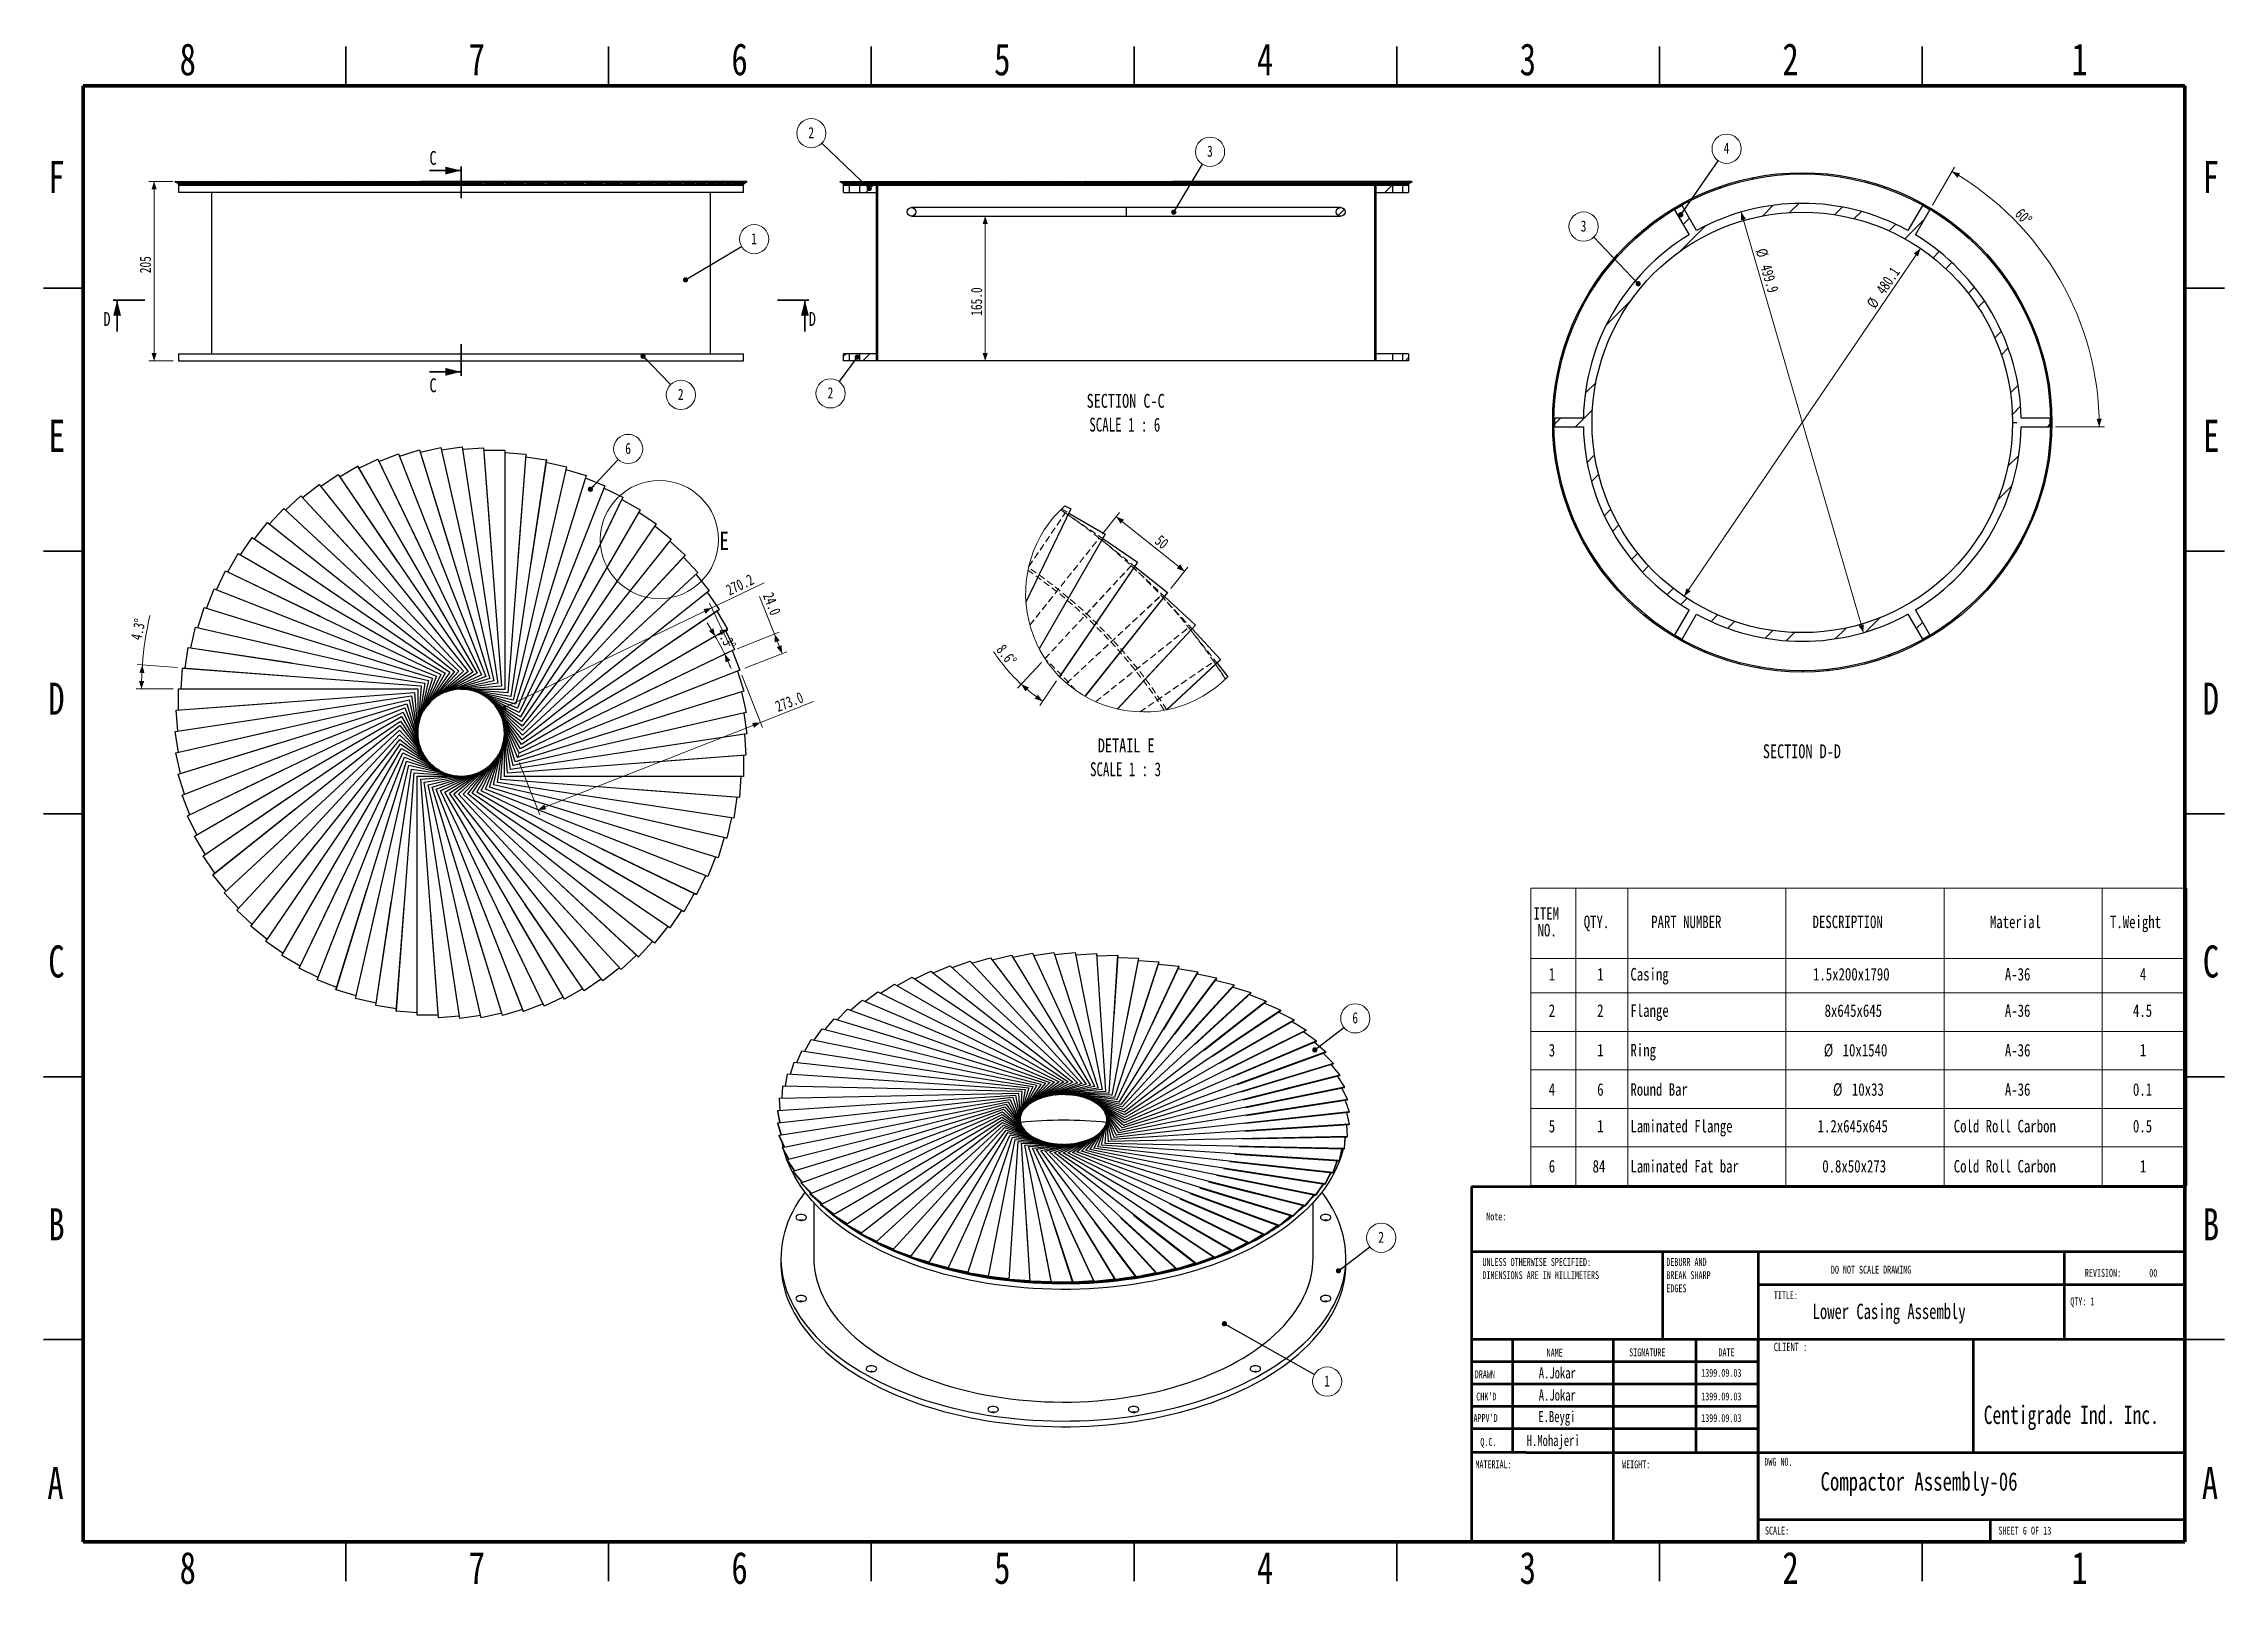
# Paper-space layout 'Sheet6' of a CAD drawing. Header units: millimetres. Extents: x 2 to 418, y 2 to 295.
import ezdxf

# ---------------------------------------------------------------- set-up
doc = ezdxf.new("R2010")
doc.units = ezdxf.units.MM
doc.linetypes.add('CENTER', pattern=[10.16, 6.35, -1.27, 1.27, -1.27])
doc.linetypes.add('HIDDEN', pattern=[1.905, 1.27, -0.635])
doc.styles.add('SLDTEXTSTYLE0', font='TXT', dxfattribs={"width": 0.75})
doc.styles.add('SLDTEXTSTYLE1', font='TXT', dxfattribs={"width": 0.686449})
doc.styles.add('SLDTEXTSTYLE2', font='TXT', dxfattribs={"width": 0.652778})
doc.styles.add('SLDTEXTSTYLE3', font='TXT', dxfattribs={"width": 0.692308})
doc.styles.add('SLDTEXTSTYLE4', font='TXT', dxfattribs={"width": 0.7})
doc.styles.add('SLDTEXTSTYLE5', font='TXT', dxfattribs={"width": 0.681818})
doc.dimstyles.new('SLDDIMSTYLE3', dxfattribs={"dimtxt": 0.18, "dimasz": 1, "dimexe": 0, "dimexo": 0.0625, "dimgap": 0, "dimtad": 0, "dimtih": 1, "dimtoh": 1, "dimdec": 0, "dimrnd": 1e-09, "dimzin": 0, "dimdsep": 46, "dimtxsty": 'Standard', "dimblk1": 'DOT', "dimblk2": 'DOT', "dimsah": 1, "dimcen": 0.09, "dimadec": 0, "dimazin": 0, "dimtfac": 1, "dimtdec": 0, "dimtofl": 0, "dimtmove": 0, "dimatfit": 3, "dimldrblk": 'DOT', "dimfxl": 1, "dimfrac": 2, "dimtolj": 1, "dimtzin": 0, "dimarcsym": 0})
doc.dimstyles.new('SLDDIMSTYLE35', dxfattribs={"dimtxt": 2.116667, "dimasz": 1.5, "dimexe": 0, "dimexo": 0.0625, "dimgap": 0.529167, "dimtad": 1, "dimdec": 0, "dimlfac": 6, "dimrnd": 1e-09, "dimzin": 12, "dimdsep": 46, "dimtxsty": 'SLDTEXTSTYLE0', "dimsah": 1, "dimcen": 0.09, "dimadec": 0, "dimazin": 3, "dimtfac": 1, "dimtdec": 0, "dimtofl": 0, "dimtmove": 0, "dimatfit": 3, "dimfxl": 1, "dimfrac": 2, "dimtolj": 1, "dimtzin": 12, "dimarcsym": 0})
doc.dimstyles.new('SLDDIMSTYLE36', dxfattribs={"dimtxt": 2.116667, "dimasz": 1.5, "dimexe": 0, "dimexo": 0.0625, "dimgap": 0.529167, "dimtad": 1, "dimdec": 1, "dimlfac": 6, "dimrnd": 1e-09, "dimzin": 4, "dimdsep": 46, "dimtxsty": 'SLDTEXTSTYLE0', "dimsah": 1, "dimcen": 0.09, "dimadec": 0, "dimazin": 1, "dimtfac": 1, "dimtdec": 0, "dimtofl": 0, "dimtmove": 0, "dimatfit": 3, "dimfxl": 1, "dimfrac": 2, "dimtolj": 1, "dimtzin": 12, "dimarcsym": 0})
doc.dimstyles.new('SLDDIMSTYLE37', dxfattribs={"dimtxt": 2.116667, "dimasz": 1.5, "dimexe": 0, "dimexo": 0.0625, "dimgap": 0.529167, "dimtad": 1, "dimdec": 1, "dimlfac": 6, "dimrnd": 1e-09, "dimzin": 12, "dimdsep": 46, "dimtxsty": 'SLDTEXTSTYLE0', "dimsah": 1, "dimcen": 0.09, "dimadec": 0, "dimazin": 3, "dimtfac": 1, "dimtdec": 0, "dimtofl": 0, "dimtmove": 0, "dimatfit": 3, "dimfxl": 1, "dimfrac": 2, "dimtolj": 1, "dimtzin": 12, "dimarcsym": 0})
doc.dimstyles.new('SLDDIMSTYLE38', dxfattribs={"dimtxt": 2.116667, "dimasz": 1.5, "dimexe": 0, "dimexo": 0.0625, "dimgap": 0.529167, "dimtad": 1, "dimdec": 4, "dimlfac": 6, "dimzin": 12, "dimdsep": 46, "dimtxsty": 'SLDTEXTSTYLE0', "dimsah": 1, "dimcen": 0.09, "dimazin": 3, "dimtfac": 1, "dimtdec": 0, "dimtofl": 0, "dimtmove": 0, "dimatfit": 3, "dimfxl": 1, "dimfrac": 2, "dimtolj": 1, "dimtzin": 12, "dimarcsym": 0})
doc.dimstyles.new('SLDDIMSTYLE39', dxfattribs={"dimtxt": 2.116667, "dimasz": 1.5, "dimexe": 0, "dimexo": 0.0625, "dimgap": 0.529167, "dimtad": 1, "dimdec": 1, "dimlfac": 6, "dimrnd": 1e-09, "dimzin": 12, "dimdsep": 46, "dimtxsty": 'SLDTEXTSTYLE0', "dimsah": 1, "dimcen": 0, "dimadec": 0, "dimazin": 3, "dimtfac": 1, "dimtdec": 0, "dimtmove": 0, "dimatfit": 3, "dimfxl": 1, "dimfrac": 2, "dimtolj": 1, "dimtzin": 12, "dimarcsym": 0})
doc.dimstyles.new('SLDDIMSTYLE40', dxfattribs={"dimtxt": 2.116667, "dimasz": 1.5, "dimexe": 0, "dimexo": 0.0625, "dimgap": 0.529167, "dimtad": 1, "dimdec": 0, "dimlfac": 3, "dimrnd": 1e-09, "dimzin": 12, "dimdsep": 46, "dimtxsty": 'SLDTEXTSTYLE0', "dimsah": 1, "dimcen": 0.09, "dimadec": 0, "dimazin": 3, "dimtfac": 1, "dimtdec": 0, "dimtofl": 0, "dimtmove": 0, "dimatfit": 3, "dimfxl": 1, "dimfrac": 2, "dimtolj": 1, "dimtzin": 12, "dimarcsym": 0})
doc.dimstyles.new('SLDDIMSTYLE41', dxfattribs={"dimtxt": 2.116667, "dimasz": 1.5, "dimexe": 0, "dimexo": 0.0625, "dimgap": 0.529167, "dimtad": 1, "dimdec": 4, "dimlfac": 3, "dimzin": 12, "dimdsep": 46, "dimtxsty": 'SLDTEXTSTYLE0', "dimsah": 1, "dimcen": 0.09, "dimazin": 3, "dimtfac": 1, "dimtdec": 0, "dimtofl": 0, "dimtmove": 0, "dimatfit": 3, "dimfxl": 1, "dimfrac": 2, "dimtolj": 1, "dimtzin": 12, "dimarcsym": 0})

psp = doc.layouts.new('Sheet6')

# ---------------------------------------------------------------- texts
at = {"color": 7, "linetype": 'Continuous', "lineweight": 0}
for s, insert, char_height, attachment_point, style in [('8', (29.938617, 295.11369), 6.096, 2, 'SLDTEXTSTYLE0'), ('7', (84.938617, 295.11369), 6.096, 2, 'SLDTEXTSTYLE0'), ('6', (134.938617, 295.11369), 6.096, 2, 'SLDTEXTSTYLE0'), ('5', (184.938617, 295.11369), 6.096, 2, 'SLDTEXTSTYLE0'), ('4', (234.938617, 295.11369), 6.096, 2, 'SLDTEXTSTYLE0'), ('3', (284.938617, 295.11369), 6.096, 2, 'SLDTEXTSTYLE0'), ('2', (334.938617, 295.11369), 6.096, 2, 'SLDTEXTSTYLE0'), ('1', (389.938617, 295.11369), 6.096, 2, 'SLDTEXTSTYLE0'), ('F', (4.9365, 272.72569), 6.096, 2, 'SLDTEXTSTYLE0'), ('F', (414.9365, 272.72569), 6.096, 2, 'SLDTEXTSTYLE0'), ('E', (5.010583, 223.47569), 6.096, 2, 'SLDTEXTSTYLE0'), ('E', (415.010583, 223.47569), 6.096, 2, 'SLDTEXTSTYLE0'), ('D', (4.93015, 173.47569), 6.096, 2, 'SLDTEXTSTYLE0'), ('D', (414.93015, 173.47569), 6.096, 2, 'SLDTEXTSTYLE0'), ('SECTION D-D', (337.098003, 161.736258), 2.64583333, 2, 'SLDTEXTSTYLE0'), ('C', (4.9365, 123.47569), 6.096, 2, 'SLDTEXTSTYLE0'), ('C', (414.9365, 123.47569), 6.096, 2, 'SLDTEXTSTYLE0'), ('B', (4.953433, 73.47569), 6.096, 2, 'SLDTEXTSTYLE0'), ('Note:', (277.03228, 72.666299), 1.5, 1, 'SLDTEXTSTYLE0'), ('B', (414.953433, 73.47569), 6.096, 2, 'SLDTEXTSTYLE0'), ('DO NOT SCALE DRAWING', (342.614641, 62.532994), 1.5, 1, 'SLDTEXTSTYLE0'), ('REVISION:       00', (390.95489, 61.934773), 1.5, 1, 'SLDTEXTSTYLE2'), ('TITLE:', (331.759515, 57.683927), 1.5, 1, 'SLDTEXTSTYLE0'), ('Lower Casing Assembly', (339.152372, 55.312352), 2.91041667, 1, 'SLDTEXTSTYLE4'), ('QTY: 1', (388.178664, 56.503091), 1.5, 1, 'SLDTEXTSTYLE0'), ('NAME', (288.522239, 46.751483), 1.5, 1, 'SLDTEXTSTYLE0'), ('SIGNATURE', (304.233588, 46.811756), 1.5, 1, 'SLDTEXTSTYLE0'), ('DATE', (321.217826, 46.811756), 1.5, 1, 'SLDTEXTSTYLE0'), ('CLIENT :', (331.759515, 47.885269), 1.5875, 1, 'SLDTEXTSTYLE4'), ('DRAWN', (274.843363, 42.634781), 1.5, 1, 'SLDTEXTSTYLE1'), ('A.Jokar', (287.033238, 43.219213), 2.1166667, 1, 'SLDTEXTSTYLE4'), ('1399.09.03', (317.943649, 42.916931), 1.5, 1, 'SLDTEXTSTYLE0'), ("CHK'D", (275.139222, 38.411853), 1.5, 1, 'SLDTEXTSTYLE0'), ('A.Jokar', (287.033238, 38.996284), 2.1166667, 1, 'SLDTEXTSTYLE4'), ('1399.09.03', (317.943649, 38.425533), 1.5, 1, 'SLDTEXTSTYLE0'), ("APPV'D", (274.601722, 34.315867), 1.5, 1, 'SLDTEXTSTYLE0'), ('E.Beygi', (286.947004, 34.900298), 2.1166667, 1, 'SLDTEXTSTYLE4'), ('1399.09.03', (317.943649, 34.315867), 1.5, 1, 'SLDTEXTSTYLE0'), ('Centigrade Ind. Inc.', (371.707574, 35.923416), 3.5, 1, 'SLDTEXTSTYLE4'), ('Q.C.', (275.915394, 29.775636), 1.5, 1, 'SLDTEXTSTYLE0'), ('H.Mohajeri', (284.734303, 30.360067), 2.1166667, 1, 'SLDTEXTSTYLE4'), ('MATERIAL:', (274.975238, 25.504662), 1.5, 1, 'SLDTEXTSTYLE0'), ('WEIGHT:', (302.893607, 25.503246), 1.4986, 1, 'SLDTEXTSTYLE0'), ('DWG NO.', (329.953002, 25.986056), 1.5, 1, 'SLDTEXTSTYLE0'), ('A', (4.756583, 24.22569), 6.096, 2, 'SLDTEXTSTYLE0'), ('Compactor Assembly-06', (340.648112, 23.258013), 3.5, 1, 'SLDTEXTSTYLE0'), ('A', (414.756583, 24.22569), 6.096, 2, 'SLDTEXTSTYLE0'), ('SCALE:', (330.073966, 12.900087), 1.5, 1, 'SLDTEXTSTYLE0'), ('SHEET 6 OF 13', (374.478294, 12.900087), 1.5, 1, 'SLDTEXTSTYLE3'), ('8', (29.938617, 8.11369), 6.096, 2, 'SLDTEXTSTYLE0'), ('7', (84.938617, 8.11369), 6.096, 2, 'SLDTEXTSTYLE0'), ('6', (134.938617, 8.11369), 6.096, 2, 'SLDTEXTSTYLE0'), ('5', (184.938617, 8.11369), 6.096, 2, 'SLDTEXTSTYLE0'), ('4', (234.938617, 8.11369), 6.096, 2, 'SLDTEXTSTYLE0'), ('3', (284.938617, 8.11369), 6.096, 2, 'SLDTEXTSTYLE0'), ('2', (334.938617, 8.11369), 6.096, 2, 'SLDTEXTSTYLE0'), ('1', (389.938617, 8.11369), 6.096, 2, 'SLDTEXTSTYLE0')]:
    psp.add_mtext(s, dxfattribs=dict(at, insert=insert, char_height=char_height, attachment_point=attachment_point, style=style))
at = {"color": 7, "linetype": 'Continuous', "char_height": 2.645833, "attachment_point": 1, "style": 'SLDTEXTSTYLE0'}
for s, insert in [('C', (75.93291, 274.620131)), ('D', (13.882718, 243.987303)), ('D', (148.121228, 243.987303)), ('C', (75.93291, 231.369127))]:
    psp.add_mtext(s, dxfattribs=dict(at, insert=insert))
at = {"color": 7, "linetype": 'Continuous', "lineweight": 18, "insert": (131.112023, 202.218535), "char_height": 3.527778, "attachment_point": 1, "style": 'SLDTEXTSTYLE0'}
psp.add_mtext('E', dxfattribs=at)

# ---------------------------------------------------------------- blocks, each defined once
blk = doc.blocks.new('SW_NOTE_78')
at = {"color": 0, "linetype": 'Continuous', "lineweight": 0, "char_height": 1.5, "attachment_point": 1, "style": 'SLDTEXTSTYLE0'}
for s, insert in [('UNLESS OTHERWISE SPECIFIED:', (0, 1.93)), ('DIMENSIONS ARE IN MILLIMETERS', (0, -0.57))]:
    blk.add_mtext(s, dxfattribs=dict(at, insert=insert))
blk = doc.blocks.new('SW_NOTE_79')
at = {"color": 0, "linetype": 'Continuous', "lineweight": 0, "char_height": 1.5, "attachment_point": 1, "style": 'SLDTEXTSTYLE0'}
for s, insert in [('DEBURR AND', (0, 1.93)), ('BREAK SHARP', (0, -0.57)), ('EDGES', (0, -3.07))]:
    blk.add_mtext(s, dxfattribs=dict(at, insert=insert))
blk = doc.blocks.new('SW_TABLEANNOTATION_3')
at = {"color": 0, "linetype": 'Continuous', "lineweight": 0}
for p, q in [((0, 0), (0, -56.55)), ((124.84, 0), (0, 0)), ((8.57, 0), (8.57, -13.39)), ((18.45, 0), (18.45, -13.39)), ((48.54, 0), (48.54, -13.39)), ((78.63, 0), (78.63, -13.39)), ((108.71, 0), (108.71, -13.39)), ((124.84, -56.55), (124.84, 0)), ((0, -13.39), (124.84, -13.39)), ((8.57, -13.39), (8.57, -56.55)), ((18.45, -13.39), (18.45, -56.55)), ((48.54, -13.39), (48.54, -56.55)), ((78.63, -13.39), (78.63, -56.55)), ((108.71, -13.39), (108.71, -56.55)), ((0, -19.91), (124.84, -19.91)), ((0, -27.24), (124.84, -27.24)), ((0, -34.57), (124.84, -34.57)), ((0, -41.89), (124.84, -41.89)), ((0, -49.22), (124.84, -49.22)), ((0, -56.55), (124.84, -56.55))]:
    blk.add_line(p, q, dxfattribs=at)
at = {"color": 0, "linetype": 'Continuous', "lineweight": 0, "attachment_point": 1, "style": 'SLDTEXTSTYLE0'}
for s, insert, char_height in [('ITEM', (0.5, -3.62), 2.381), ('NO.', (1.29, -6.8), 2.381), ('QTY.', (10.07, -5.21), 2.381), ('PART NUMBER', (22.9, -5.21), 2.3813), ('DESCRIPTION', (53.61, -5.21), 2.3813), ('Material', (87.36, -5.21), 2.381), ('T.Weight', (110.21, -5.21), 2.381), ('1', (3.41, -15.17), 2.38), ('1', (12.63, -15.17), 2.38), ('Casing', (18.95, -15.17), 2.381), ('1.5x200x1790', (53.7, -15.17), 2.3813), ('A-36', (90.21, -15.17), 2.381), ('4', (115.9, -15.17), 2.38), ('2', (3.41, -22.09), 2.38), ('2', (12.63, -22.09), 2.38), ('Flange', (18.95, -22.09), 2.381), ('8x645x645', (55.9, -22.09), 2.381), ('A-36', (90.21, -22.09), 2.381), ('4.5', (114.58, -22.09), 2.381), ('3', (3.41, -29.62), 2.38), ('1', (12.63, -29.62), 2.38), ('Ring', (18.95, -29.62), 2.381), ('%%c', (55.74, -29.62), 2.381), ('10x1540', (59.34, -29.62), 2.381), ('A-36', (90.21, -29.62), 2.381), ('1', (115.9, -29.62), 2.38), ('4', (3.41, -37.1), 2.38), ('6', (12.63, -37.1), 2.38), ('Round Bar', (18.95, -37.1), 2.381), ('%%c', (57.5, -37.1), 2.381), ('10x33', (61.1, -37.1), 2.381), ('A-36', (90.21, -37.1), 2.381), ('0.1', (114.58, -37.1), 2.381), ('5', (3.41, -44.07), 2.38), ('1', (12.63, -44.07), 2.38), ('Laminated Flange', (18.95, -44.07), 2.3813), ('1.2x645x645', (54.58, -44.07), 2.3813), ('Cold Roll Carbon', (80.48, -44.07), 2.3813), ('0.5', (114.58, -44.07), 2.381), ('6', (3.41, -51.7), 2.38), ('84', (11.75, -51.7), 2.381), ('Laminated Fat bar', (18.95, -51.7), 2.3813), ('0.8x50x273', (55.46, -51.7), 2.381), ('Cold Roll Carbon', (80.48, -51.7), 2.3813), ('1', (115.9, -51.7), 2.38)]:
    blk.add_mtext(s, dxfattribs=dict(at, insert=insert, char_height=char_height))
blk = doc.blocks.new('_D_110')
at = {"color": 7, "linetype": 'Continuous', "lineweight": 18, "transparency": 16777216}
for p, q in [((27.12, 268.8), (22.53, 268.8)), ((23.53, 268.8), (23.53, 234.7)), ((27.18, 234.7), (22.53, 234.7))]:
    blk.add_line(p, q, dxfattribs=at)
for points in [[(23.53, 268.8), (23.03, 267.3), (24.03, 267.3)], [(23.53, 234.7), (24.03, 236.2), (23.03, 236.2)]]:
    blk.add_solid(points, dxfattribs=at)
at = {"color": 7, "linetype": 'Continuous', "lineweight": 18, "transparency": 16777216, "insert": (20.8, 251.37), "char_height": 2.117, "attachment_point": 1, "rotation": 90, "style": 'SLDTEXTSTYLE0'}
blk.add_mtext('205', dxfattribs=at)
blk = doc.blocks.new('SW_NOTE_80')
at = {"color": 0, "linetype": 'Continuous', "lineweight": 0}
blk.add_circle((2.39, 1.42), 2.78, dxfattribs=at)
at = {"color": 0, "linetype": 'Continuous', "lineweight": 0, "insert": (2.37, 2.58), "char_height": 2.12, "attachment_point": 2, "style": 'SLDTEXTSTYLE0'}
blk.add_mtext('1', dxfattribs=at)
blk = doc.blocks.new('_DOT')
at = {"color": 0, "linetype": 'ByBlock', "lineweight": -2}
blk.add_line((-0.5, 0), (-1, 0), dxfattribs=at)
at = {"color": 0, "linetype": 'ByBlock', "const_width": 0.5}
blk.add_lwpolyline([(-0.25, 0, 1), (0.25, 0, 1)], format="xyb", close=True, dxfattribs=at)
blk = doc.blocks.new('SW_NOTE_81')
at = {"color": 0, "linetype": 'Continuous', "lineweight": 0}
blk.add_circle((1.95, -1.99), 2.78, dxfattribs=at)
at = {"color": 0, "linetype": 'Continuous', "lineweight": 0, "insert": (1.92, -0.83), "char_height": 2.12, "attachment_point": 2, "style": 'SLDTEXTSTYLE0'}
blk.add_mtext('2', dxfattribs=at)
blk = doc.blocks.new('_D_111')
at = {"color": 7, "linetype": 'Continuous', "lineweight": 18, "transparency": 16777216}
for p, q in [((141.57, 182.72), (138.76, 189.87)), ((134.48, 179.93), (142.5, 183.08)), ((141.57, 182.72), (143.03, 179)), ((135.94, 176.21), (143.96, 179.36))]:
    blk.add_line(p, q, dxfattribs=at)
for points in [[(141.57, 182.72), (141.65, 181.14), (142.58, 181.5)], [(143.03, 179), (142.95, 180.58), (142.02, 180.21)]]:
    blk.add_solid(points, dxfattribs=at)
at = {"color": 7, "linetype": 'Continuous', "lineweight": 18, "transparency": 16777216, "insert": (141.3, 190.87), "char_height": 2.117, "attachment_point": 1, "rotation": 291.4286, "style": 'SLDTEXTSTYLE0'}
blk.add_mtext('24.0', dxfattribs=at)
blk = doc.blocks.new('_D_112')
at = {"color": 7, "linetype": 'Continuous', "lineweight": 18, "transparency": 16777216}
for p, q in [((135.37, 174.92), (139.28, 164.96)), ((138.91, 165.9), (149.04, 169.87)), ((138.91, 165.9), (96.56, 149.27)), ((93.02, 158.29), (96.92, 148.34))]:
    blk.add_line(p, q, dxfattribs=at)
for points in [[(138.91, 165.9), (137.33, 165.81), (137.7, 164.88)], [(96.56, 149.27), (98.14, 149.36), (97.77, 150.29)]]:
    blk.add_solid(points, dxfattribs=at)
at = {"color": 7, "linetype": 'Continuous', "lineweight": 18, "transparency": 16777216, "insert": (141.49, 169.84), "char_height": 2.117, "attachment_point": 1, "rotation": 21.4286, "style": 'SLDTEXTSTYLE0'}
blk.add_mtext('273.0', dxfattribs=at)
blk = doc.blocks.new('_D_113')
at = {"color": 7, "linetype": 'Continuous', "lineweight": 18, "transparency": 16777216}
for p, q in [((129.64, 187.69), (139.61, 192.49)), ((89.06, 168.16), (129.64, 187.69)), ((133.11, 180.47), (129.2, 188.59)), ((92.54, 160.94), (88.63, 169.06))]:
    blk.add_line(p, q, dxfattribs=at)
for points in [[(129.64, 187.69), (128.07, 187.49), (128.5, 186.59)], [(89.06, 168.16), (90.63, 168.36), (90.2, 169.26)]]:
    blk.add_solid(points, dxfattribs=at)
at = {"color": 7, "linetype": 'Continuous', "lineweight": 18, "transparency": 16777216, "insert": (132.09, 191.9), "char_height": 2.117, "attachment_point": 1, "rotation": 25.7054, "style": 'SLDTEXTSTYLE0'}
blk.add_mtext('270.2', dxfattribs=at)
blk = doc.blocks.new('_D_114')
at = {"color": 7, "linetype": 'Continuous', "lineweight": 18, "transparency": 16777216}
for start, end in [(30, 33.3455), (25.7054, 30), (22.3599, 25.7054)]:
    blk.add_arc((85.84, 156.6), 51.36, start, end, dxfattribs=at)
for points in [[(130.31, 182.28), (129.97, 183.83), (129.11, 183.31)], [(132.11, 178.88), (132.29, 177.31), (133.2, 177.73)]]:
    blk.add_solid(points, dxfattribs=at)
at = {"color": 7, "linetype": 'Continuous', "lineweight": 18, "transparency": 16777216, "insert": (132.45, 184.15), "char_height": 2.117, "attachment_point": 1, "rotation": 297.9141, "style": 'SLDTEXTSTYLE0'}
blk.add_mtext('4.3°', dxfattribs=at)
blk = doc.blocks.new('_D_115')
at = {"color": 7, "linetype": 'Continuous', "lineweight": 18, "transparency": 16777216}
for p, q in [((27.96, 176.33), (20.3, 176.91)), ((27.18, 172.27), (20.13, 172.27))]:
    blk.add_line(p, q, dxfattribs=at)
for start, end in [(166.7679, 175.7143), (175.7143, 180)]:
    blk.add_arc((82.24, 172.27), 61.12, start, end, dxfattribs=at)
for points in [[(21.3, 176.83), (20.7, 175.37), (21.7, 175.3)], [(21.13, 172.27), (21.64, 173.76), (20.64, 173.77)]]:
    blk.add_solid(points, dxfattribs=at)
at = {"color": 7, "linetype": 'Continuous', "lineweight": 18, "transparency": 16777216, "insert": (19.07, 181.84), "char_height": 2.117, "attachment_point": 1, "rotation": 79.1275, "style": 'SLDTEXTSTYLE0'}
blk.add_mtext('4.3°', dxfattribs=at)
blk = doc.blocks.new('SW_NOTE_82')
at = {"color": 0, "linetype": 'Continuous', "lineweight": 0}
blk.add_circle((1.9, 2.03), 2.78, dxfattribs=at)
at = {"color": 0, "linetype": 'Continuous', "lineweight": 0, "insert": (1.88, 3.19), "char_height": 2.12, "attachment_point": 2, "style": 'SLDTEXTSTYLE0'}
blk.add_mtext('6', dxfattribs=at)
blk = doc.blocks.new('_D_116')
at = {"color": 7, "linetype": 'Continuous', "lineweight": 18, "transparency": 16777216}
blk.add_line((181.69, 262.2), (181.69, 234.7), dxfattribs=at)
for points in [[(181.69, 262.2), (181.19, 260.7), (182.19, 260.7)], [(181.69, 234.7), (182.19, 236.2), (181.19, 236.2)]]:
    blk.add_solid(points, dxfattribs=at)
at = {"color": 7, "linetype": 'Continuous', "lineweight": 18, "transparency": 16777216, "insert": (178.96, 243.27), "char_height": 2.117, "attachment_point": 1, "rotation": 90, "style": 'SLDTEXTSTYLE0'}
blk.add_mtext('165.0', dxfattribs=at)
blk = doc.blocks.new('SW_NOTE_83')
at = {"color": 0, "linetype": 'Continuous', "lineweight": 0, "char_height": 2.6458, "attachment_point": 2}
for s, insert, style in [('SECTION C-C', (11.12, 3.41), 'SLDTEXTSTYLE0'), ('SCALE 1 : 6', (10.96, -1.12), 'SLDTEXTSTYLE5')]:
    blk.add_mtext(s, dxfattribs=dict(at, insert=insert, style=style))
blk = doc.blocks.new('SW_NOTE_84')
at = {"color": 0, "linetype": 'Continuous', "lineweight": 0}
blk.add_circle((1.43, 2.38), 2.78, dxfattribs=at)
at = {"color": 0, "linetype": 'Continuous', "lineweight": 0, "insert": (1.41, 3.55), "char_height": 2.12, "attachment_point": 2, "style": 'SLDTEXTSTYLE0'}
blk.add_mtext('3', dxfattribs=at)
blk = doc.blocks.new('SW_NOTE_85')
at = {"color": 0, "linetype": 'Continuous', "lineweight": 0}
blk.add_circle((-2.01, 1.92), 2.78, dxfattribs=at)
at = {"color": 0, "linetype": 'Continuous', "lineweight": 0, "insert": (-2.03, 3.08), "char_height": 2.12, "attachment_point": 2, "style": 'SLDTEXTSTYLE0'}
blk.add_mtext('2', dxfattribs=at)
blk = doc.blocks.new('SW_NOTE_86')
at = {"color": 0, "linetype": 'Continuous', "lineweight": 0}
blk.add_circle((-1.65, -2.24), 2.78, dxfattribs=at)
at = {"color": 0, "linetype": 'Continuous', "lineweight": 0, "insert": (-1.67, -1.08), "char_height": 2.12, "attachment_point": 2, "style": 'SLDTEXTSTYLE0'}
blk.add_mtext('2', dxfattribs=at)
blk = doc.blocks.new('_D_117')
at = {"color": 7, "linetype": 'Continuous', "lineweight": 18, "transparency": 16777216}
for p, q in [((361.97, 264.3), (366.17, 271.57)), ((385.34, 222.17), (394.69, 222.17))]:
    blk.add_line(p, q, dxfattribs=at)
blk.add_arc((337.65, 222.17), 56.04, 0, 60, dxfattribs=at)
for points in [[(365.67, 270.7), (366.7, 269.5), (367.22, 270.36)], [(393.69, 222.17), (394.17, 223.68), (393.17, 223.66)]]:
    blk.add_solid(points, dxfattribs=at)
at = {"color": 7, "linetype": 'Continuous', "lineweight": 18, "transparency": 16777216, "insert": (379.05, 263.94), "char_height": 2.117, "attachment_point": 1, "rotation": 313.1813, "style": 'SLDTEXTSTYLE0'}
blk.add_mtext('60°', dxfattribs=at)
blk = doc.blocks.new('_D_118')
at = {"color": 7, "linetype": 'Continuous', "lineweight": 18, "transparency": 16777216}
blk.add_line((359.65, 256.09), (314.7, 189.9), dxfattribs=at)
for points in [[(359.65, 256.09), (358.39, 255.13), (359.22, 254.57)], [(314.7, 189.9), (315.95, 190.86), (315.13, 191.42)]]:
    blk.add_solid(points, dxfattribs=at)
at = {"color": 7, "linetype": 'Continuous', "lineweight": 18, "transparency": 16777216, "char_height": 2.117, "attachment_point": 1, "rotation": 55.8178, "style": 'SLDTEXTSTYLE0'}
for s, insert in [('480.1', (351.07, 248.32)), ('%%c', (349.28, 245.67))]:
    blk.add_mtext(s, dxfattribs=dict(at, insert=insert))
blk = doc.blocks.new('_D_119')
at = {"color": 7, "linetype": 'Continuous', "lineweight": 18, "transparency": 16777216}
blk.add_line((325.55, 263), (348.8, 182.99), dxfattribs=at)
for points in [[(325.55, 263), (325.49, 261.42), (326.45, 261.7)], [(348.8, 182.99), (348.86, 184.57), (347.9, 184.29)]]:
    blk.add_solid(points, dxfattribs=at)
at = {"color": 7, "linetype": 'Continuous', "lineweight": 18, "transparency": 16777216, "char_height": 2.117, "attachment_point": 1, "rotation": 286.2037, "style": 'SLDTEXTSTYLE0'}
for s, insert in [('%%c', (330.33, 256.31)), ('499.9', (331.22, 253.24))]:
    blk.add_mtext(s, dxfattribs=dict(at, insert=insert))
blk = doc.blocks.new('SW_NOTE_87')
at = {"color": 0, "linetype": 'Continuous', "lineweight": 0}
blk.add_circle((1.59, 2.28), 2.78, dxfattribs=at)
at = {"color": 0, "linetype": 'Continuous', "lineweight": 0, "insert": (1.57, 3.44), "char_height": 2.12, "attachment_point": 2, "style": 'SLDTEXTSTYLE0'}
blk.add_mtext('4', dxfattribs=at)
blk = doc.blocks.new('SW_NOTE_88')
at = {"color": 0, "linetype": 'Continuous', "lineweight": 0}
blk.add_circle((-1.92, 2.01), 2.78, dxfattribs=at)
at = {"color": 0, "linetype": 'Continuous', "lineweight": 0, "insert": (-1.94, 3.17), "char_height": 2.12, "attachment_point": 2, "style": 'SLDTEXTSTYLE0'}
blk.add_mtext('3', dxfattribs=at)
blk = doc.blocks.new('_D_120')
at = {"color": 7, "linetype": 'Continuous', "lineweight": 18, "transparency": 16777216}
for p, q in [((204.01, 201.76), (207.24, 205.82)), ((206.62, 205.04), (219.63, 194.66)), ((217.02, 191.39), (220.25, 195.44))]:
    blk.add_line(p, q, dxfattribs=at)
for points in [[(206.62, 205.04), (207.48, 203.71), (208.1, 204.49)], [(219.63, 194.66), (218.77, 195.99), (218.14, 195.2)]]:
    blk.add_solid(points, dxfattribs=at)
at = {"color": 7, "linetype": 'Continuous', "lineweight": 18, "transparency": 16777216, "insert": (215.11, 201.75), "char_height": 2.117, "attachment_point": 1, "rotation": 321.4286, "style": 'SLDTEXTSTYLE0'}
blk.add_mtext('50', dxfattribs=at)
blk = doc.blocks.new('_D_121')
at = {"color": 7, "linetype": 'Continuous', "lineweight": 18, "transparency": 16777216}
for p, q in [((192.38, 177.31), (187.86, 172.45)), ((195.27, 173.79), (192.06, 169.1))]:
    blk.add_line(p, q, dxfattribs=at)
for start, end in [(213.7929, 227.1428), (227.1428, 235.7143)]:
    blk.add_arc((212.31, 198.8), 34.95, start, end, dxfattribs=at)
for points in [[(188.54, 173.18), (189.33, 171.81), (190, 172.56)], [(192.63, 169.92), (191.7, 171.2), (191.11, 170.39)]]:
    blk.add_solid(points, dxfattribs=at)
at = {"color": 7, "linetype": 'Continuous', "lineweight": 18, "transparency": 16777216, "insert": (185.35, 180.99), "char_height": 2.117, "attachment_point": 1, "rotation": 307.9148, "style": 'SLDTEXTSTYLE0'}
blk.add_mtext('8.6°', dxfattribs=at)
blk = doc.blocks.new('SW_NOTE_89')
at = {"color": 0, "linetype": 'Continuous', "lineweight": 0, "attachment_point": 2}
for s, insert, char_height, style in [('DETAIL E', (6.86, 3.41), 2.646, 'SLDTEXTSTYLE0'), ('SCALE 1 : 3', (6.73, -1.12), 2.6458, 'SLDTEXTSTYLE5')]:
    blk.add_mtext(s, dxfattribs=dict(at, insert=insert, char_height=char_height, style=style))
blk = doc.blocks.new('SW_NOTE_90')
at = {"color": 0, "linetype": 'Continuous', "lineweight": 0}
blk.add_circle((2.19, 1.71), 2.78, dxfattribs=at)
at = {"color": 0, "linetype": 'Continuous', "lineweight": 0, "insert": (2.17, 2.87), "char_height": 2.12, "attachment_point": 2, "style": 'SLDTEXTSTYLE0'}
blk.add_mtext('6', dxfattribs=at)
blk = doc.blocks.new('SW_NOTE_91')
at = {"color": 0, "linetype": 'Continuous', "lineweight": 0}
blk.add_circle((2.2, 1.7), 2.78, dxfattribs=at)
at = {"color": 0, "linetype": 'Continuous', "lineweight": 0, "insert": (2.18, 2.86), "char_height": 2.12, "attachment_point": 2, "style": 'SLDTEXTSTYLE0'}
blk.add_mtext('2', dxfattribs=at)
blk = doc.blocks.new('SW_NOTE_92')
at = {"color": 0, "linetype": 'Continuous', "lineweight": 0}
blk.add_circle((2.42, -1.36), 2.78, dxfattribs=at)
at = {"color": 0, "linetype": 'Continuous', "lineweight": 0, "insert": (2.4, -0.2), "char_height": 2.12, "attachment_point": 2, "style": 'SLDTEXTSTYLE0'}
blk.add_mtext('1', dxfattribs=at)

# ---------------------------------------------------------------- dimensions: what is measured, and where the dimension line sits
at = {"color": 7, "linetype": 'Continuous', "lineweight": 18}
for base, line1, line2, dimstyle, picture, middle in [((386.183479, 250.188773), ((378.006976, 222.168513), (384.34031, 222.168513)), ((361.47296, 263.429419), (358.306294, 257.944591)), 'SLDDIMSTYLE38', '_D_117', (378.515242, 260.517577)), ((190.523525, 171.473404), ((210.664551, 196.37878), (195.828615, 174.618472)), ((193.061227, 178.047993), (209.47574, 195.738622)), 'SLDDIMSTYLE41', '_D_121', (184.742048, 177.321526)), ((21.168706, 174.550615), ((28.18291, 172.265325), (73.68291, 172.265325)), ((28.954587, 176.258839), (74.327358, 172.858601)), 'SLDDIMSTYLE38', '_D_115', (22.223066, 183.79362)), ((131.24372, 180.596705), ((92.973617, 160.038431), (133.544644, 179.568651)), ((132.639248, 183.624433), (93.235086, 160.874443)), 'SLDDIMSTYLE38', '_D_114', (131.217973, 180.645367))]:
    dim = psp.add_angular_dim_2l(base=base, line1=line1, line2=line2, dimstyle=dimstyle, dxfattribs=at)
    dim.commit()
    dim.dimension.update_dxf_attribs({"geometry": picture, "text_midpoint": middle, "dimtype": 162})
for base, p1, p2, angle, dimstyle, picture, middle in [((23.533404, 234.70145), (28.120002, 268.804067), (28.18291, 234.70145), 90, 'SLDDIMSTYLE35', '_D_110', (23.533404, 253.719096)), ((181.688523, 234.70145), (167.661032, 262.20145), (161.244365, 234.70145), 90, 'SLDDIMSTYLE36', '_D_116', (181.688523, 246.783456)), ((219.627846, 194.659105), (203.381646, 200.98164), (216.39431, 190.604381), 321.428556, 'SLDDIMSTYLE40', '_D_120', (214.627824, 198.646492)), ((129.635074, 187.69018), (92.973617, 160.038431), (133.544644, 179.568651), 25.70539251, 'SLDDIMSTYLE37', '_D_113', (136.440962, 190.966421)), ((143.029279, 178.996535), (133.544644, 179.568651), (135.005164, 175.847304), 291.428558, 'SLDDIMSTYLE36', '_D_111', (139.761345, 187.3231)), ((96.556202, 149.272481), (135.005164, 175.847304), (92.650404, 159.224297), 21.428558, 'SLDDIMSTYLE36', '_D_112', (145.764209, 168.585187))]:
    dim = psp.add_linear_dim(base=base, p1=p1, p2=p2, angle=angle, dimstyle=dimstyle, dxfattribs=at)
    dim.commit()
    dim.dimension.update_dxf_attribs({"geometry": picture, "text_midpoint": middle, "dimtype": 160})
for p1, p2, picture, middle in [((325.548252, 263.000418), (348.799033, 182.990103), '_D_119', (329.126298, 250.687734)), ((359.650388, 256.090923), (314.696898, 189.899599), '_D_118', (354.43549, 248.412293))]:
    dim = psp.add_diameter_dim_2p(p1=p1, p2=p2, dimstyle='SLDDIMSTYLE39', dxfattribs=at)
    dim.commit()
    dim.dimension.update_dxf_attribs({"geometry": picture, "text_midpoint": middle, "dimtype": 163})

# ---------------------------------------------------------------- hatches: boundary and pattern name
at = {"linetype": 'Continuous', "lineweight": 18}
h = psp.add_hatch(dxfattribs=at)
h.set_pattern_fill('ANSI32', style=0)
edge = h.paths.add_edge_path(flags=0)
edge.add_arc((337.173643, 222.995261), 47.5, 0, 360)
edge = h.paths.add_edge_path(flags=0)
edge.add_arc((337.173643, 222.995261), 47.25, 0, 360)
h = psp.add_hatch(dxfattribs=at)
h.set_pattern_fill('ANSI32', style=0)
edge = h.paths.add_edge_path(flags=0)
edge.add_arc((337.173643, 222.995261), 47.5, 0, 360)
edge = h.paths.add_edge_path(flags=0)
edge.add_arc((337.173643, 222.995261), 47.25, 0, 360)
h = psp.add_hatch(dxfattribs=at)
h.set_pattern_fill('ANSI32', style=0)
h.paths.add_polyline_path([(154.137244, 268.659364), (200.151179, 268.299951), (200.151179, 268.433468), (154.137244, 268.79288)], flags=0)
h = psp.add_hatch(dxfattribs=at)
h.set_pattern_fill('ANSI32', style=0)
h.paths.add_polyline_path([(154.593649, 268.445881), (200.221232, 268.267184), (200.221232, 268.4007), (154.593649, 268.579397)], flags=0)
h = psp.add_hatch(dxfattribs=at)
h.set_pattern_fill('ANSI32', style=0)
h.paths.add_polyline_path([(154.744365, 268.235106), (200.244365, 268.234833), (200.244365, 268.368299), (154.744365, 268.368298)], flags=0)
h = psp.add_hatch(dxfattribs=at)
h.set_pattern_fill('ANSI32', style=0)
h.paths.add_polyline_path([(154.744365, 268.234783), (154.744365, 268.034783), (155.827699, 268.034783), (155.827699, 268.234783)], flags=0)
h = psp.add_hatch(dxfattribs=at)
h.set_pattern_fill('ANSI32', style=0)
h.paths.add_polyline_path([(154.744365, 268.034783), (154.744365, 266.70145), (155.827699, 266.70145), (155.827699, 268.034783)], flags=0)
h = psp.add_hatch(dxfattribs=at)
h.set_pattern_fill('ANSI32', style=0)
h.paths.add_polyline_path([(157.827699, 268.034783), (160.994365, 268.034783), (160.994365, 268.234783), (157.827699, 268.234783)], flags=0)
h = psp.add_hatch(dxfattribs=at)
h.set_pattern_fill('ANSI32', style=0)
h.paths.add_polyline_path([(157.827699, 266.70145), (160.994365, 266.70145), (160.994365, 268.034783), (157.827699, 268.034783)], flags=0)
h = psp.add_hatch(dxfattribs=at)
h.set_pattern_fill('ANSI32', style=0)
h.paths.add_polyline_path([(160.994365, 268.034783), (160.994365, 234.70145), (161.244365, 234.70145), (161.244365, 268.034783)], flags=0)
h = psp.add_hatch(dxfattribs=at)
h.set_pattern_fill('ANSI32', style=0)
h.paths.add_polyline_path([(171.095975, 268.670916), (200.032202, 268.333467), (200.032202, 268.466983), (171.127334, 268.804067)], flags=0)
h = psp.add_hatch(dxfattribs=at)
h.set_pattern_fill('ANSI32', style=0)
h.paths.add_polyline_path([(180.261029, 268.670916), (199.860801, 268.36815), (199.860801, 268.501666), (180.284704, 268.804067)], flags=0)
h = psp.add_hatch(dxfattribs=at)
h.set_pattern_fill('ANSI32', style=0)
h.paths.add_polyline_path([(185.715867, 268.670916), (199.631725, 268.404473), (199.631725, 268.53799), (185.734967, 268.804067)], flags=0)
h = psp.add_hatch(dxfattribs=at)
h.set_pattern_fill('ANSI32', style=0)
h.paths.add_polyline_path([(189.314299, 268.670916), (199.337558, 268.442998), (199.337558, 268.576515), (189.330382, 268.804067)], flags=0)
h = psp.add_hatch(dxfattribs=at)
h.set_pattern_fill('ANSI32', style=0)
h.paths.add_polyline_path([(191.85053, 268.670916), (198.968088, 268.484408), (198.968088, 268.617925), (191.864486, 268.804067)], flags=0)
h = psp.add_hatch(dxfattribs=at)
h.set_pattern_fill('ANSI32', style=0)
h.paths.add_polyline_path([(193.721383, 268.670916), (198.509361, 268.529564), (198.509361, 268.66308), (193.733771, 268.804067)], flags=0)
h = psp.add_hatch(dxfattribs=at)
h.set_pattern_fill('ANSI32', style=0)
h.paths.add_polyline_path([(195.147047, 268.670916), (197.942222, 268.579582), (197.942222, 268.713098), (195.158239, 268.804067)], flags=0)
h = psp.add_hatch(dxfattribs=at)
h.set_pattern_fill('ANSI32', style=0)
h.paths.add_polyline_path([(196.259361, 268.670916), (197.24005, 268.635958), (197.24005, 268.769474), (196.269621, 268.804067)], flags=0)
h = psp.add_hatch(dxfattribs=at)
h.set_pattern_fill('ANSI32', style=0)
edge = h.paths.add_edge_path(flags=0)
edge.add_line((216.744365, 268.234799), (262.244365, 268.23489))
edge.add_line((262.244365, 268.23489), (262.244365, 268.368299))
edge.add_line((262.244365, 268.368299), (216.744365, 268.368299))
edge.add_line((216.744365, 268.368299), (216.744365, 268.234791))
h = psp.add_hatch(dxfattribs=at)
h.set_pattern_fill('ANSI32', style=0)
h.paths.add_polyline_path([(216.767499, 268.267184), (262.395082, 268.445882), (262.395082, 268.579398), (216.767499, 268.400701)], flags=0)
h = psp.add_hatch(dxfattribs=at)
h.set_pattern_fill('ANSI32', style=0)
h.paths.add_polyline_path([(216.837552, 268.299951), (262.851488, 268.659365), (262.851488, 268.792881), (216.837552, 268.433468)], flags=0)
h = psp.add_hatch(dxfattribs=at)
h.set_pattern_fill('ANSI32', style=0)
h.paths.add_polyline_path([(216.956529, 268.333467), (245.892721, 268.670916), (245.861362, 268.804067), (216.956529, 268.466984)], flags=0)
h = psp.add_hatch(dxfattribs=at)
h.set_pattern_fill('ANSI32', style=0)
h.paths.add_polyline_path([(217.12793, 268.36815), (236.727682, 268.670916), (236.704007, 268.804067), (217.12793, 268.501666)], flags=0)
h = psp.add_hatch(dxfattribs=at)
h.set_pattern_fill('ANSI32', style=0)
h.paths.add_polyline_path([(217.357006, 268.404473), (231.272852, 268.670916), (231.253751, 268.804067), (217.357006, 268.53799)], flags=0)
h = psp.add_hatch(dxfattribs=at)
h.set_pattern_fill('ANSI32', style=0)
h.paths.add_polyline_path([(217.651174, 268.442999), (227.674423, 268.670916), (227.65834, 268.804067), (217.651174, 268.576515)], flags=0)
h = psp.add_hatch(dxfattribs=at)
h.set_pattern_fill('ANSI32', style=0)
h.paths.add_polyline_path([(218.020644, 268.484409), (225.138195, 268.670916), (225.124239, 268.804067), (218.020644, 268.617925)], flags=0)
h = psp.add_hatch(dxfattribs=at)
h.set_pattern_fill('ANSI32', style=0)
h.paths.add_polyline_path([(218.479371, 268.529564), (223.267343, 268.670916), (223.254955, 268.804067), (218.479371, 268.66308)], flags=0)
h = psp.add_hatch(dxfattribs=at)
h.set_pattern_fill('ANSI32', style=0)
h.paths.add_polyline_path([(219.04651, 268.579582), (221.84168, 268.670916), (221.830487, 268.804067), (219.04651, 268.713098)], flags=0)
h = psp.add_hatch(dxfattribs=at)
h.set_pattern_fill('ANSI32', style=0)
h.paths.add_polyline_path([(219.748683, 268.635958), (220.729366, 268.670916), (220.719107, 268.804067), (219.748683, 268.769475)], flags=0)
h = psp.add_hatch(dxfattribs=at)
h.set_pattern_fill('ANSI32', style=0)
h.paths.add_polyline_path([(255.994365, 234.70145), (255.994365, 268.034783), (255.744365, 268.034783), (255.744365, 234.70145)], flags=0)
h = psp.add_hatch(dxfattribs=at)
h.set_pattern_fill('ANSI32', style=0)
h.paths.add_polyline_path([(259.161032, 268.234783), (255.994365, 268.234783), (255.994365, 268.034783), (259.161032, 268.034783)], flags=0)
h = psp.add_hatch(dxfattribs=at)
h.set_pattern_fill('ANSI32', style=0)
h.paths.add_polyline_path([(259.161032, 268.034783), (255.994365, 268.034783), (255.994365, 266.70145), (259.161032, 266.70145)], flags=0)
h = psp.add_hatch(dxfattribs=at)
h.set_pattern_fill('ANSI32', style=0)
h.paths.add_polyline_path([(262.244365, 268.034783), (262.244365, 268.234783), (261.161032, 268.234783), (261.161032, 268.034783)], flags=0)
h = psp.add_hatch(dxfattribs=at)
h.set_pattern_fill('ANSI32', style=0)
h.paths.add_polyline_path([(262.244365, 266.70145), (262.244365, 268.034783), (261.161032, 268.034783), (261.161032, 266.70145)], flags=0)
h = psp.add_hatch(dxfattribs=at)
h.set_pattern_fill('ANSI32', style=0)
edge = h.paths.add_edge_path(flags=0)
edge.add_arc((167.661032, 263.034783), 0.833333, 0, 360)
h = psp.add_hatch(dxfattribs=at)
h.set_pattern_fill('ANSI32', style=0)
edge = h.paths.add_edge_path(flags=0)
edge.add_arc((249.327699, 263.034783), 0.833333, 0, 360)
h = psp.add_hatch(dxfattribs=at)
h.set_pattern_fill('ANSI32', style=0)
edge = h.paths.add_edge_path(flags=0)
edge.add_arc((337.173643, 222.995261), 41.660081, 0, 360)
edge = h.paths.add_edge_path(flags=0)
edge.add_arc((337.173643, 222.995261), 40.006586, 0, 360)
h = psp.add_hatch(dxfattribs=at)
h.set_pattern_fill('ANSI32', style=0)
h.paths.add_polyline_path([(314.306294, 264.256166), (317.47296, 258.771338), (316.040992, 257.944591), (312.874325, 263.429419)], flags=0)
h = psp.add_hatch(dxfattribs=at)
h.set_pattern_fill('ANSI32', style=0)
h.paths.add_polyline_path([(361.47296, 263.429419), (358.306294, 257.944591), (356.874325, 258.771338), (360.040992, 264.256166)], flags=0)
h = psp.add_hatch(dxfattribs=at)
h.set_pattern_fill('ANSI32', style=0)
h.paths.add_polyline_path([(154.744365, 236.034783), (154.744365, 234.70145), (155.827699, 234.70145), (155.827699, 236.034783)], flags=0)
h = psp.add_hatch(dxfattribs=at)
h.set_pattern_fill('ANSI32', style=0)
h.paths.add_polyline_path([(157.827699, 234.70145), (160.994365, 234.70145), (160.994365, 236.034783), (157.827699, 236.034783)], flags=0)
h = psp.add_hatch(dxfattribs=at)
h.set_pattern_fill('ANSI32', style=0)
h.paths.add_polyline_path([(259.161032, 236.034783), (255.994365, 236.034783), (255.994365, 234.70145), (259.161032, 234.70145)], flags=0)
h = psp.add_hatch(dxfattribs=at)
h.set_pattern_fill('ANSI32', style=0)
h.paths.add_polyline_path([(262.244365, 234.70145), (262.244365, 236.034783), (261.161032, 236.034783), (261.161032, 234.70145)], flags=0)
h = psp.add_hatch(dxfattribs=at)
h.set_pattern_fill('ANSI32', style=0)
h.paths.add_polyline_path([(290.006976, 223.822008), (296.34031, 223.822008), (296.34031, 222.168513), (290.006976, 222.168513)], flags=0)
h = psp.add_hatch(dxfattribs=at)
h.set_pattern_fill('ANSI32', style=0)
h.paths.add_polyline_path([(384.34031, 222.168513), (378.006976, 222.168513), (378.006976, 223.822008), (384.34031, 223.822008)], flags=0)
h = psp.add_hatch(dxfattribs=at)
h.set_pattern_fill('ANSI32', style=0)
h.paths.add_polyline_path([(312.874325, 182.561103), (316.040992, 188.04593), (317.47296, 187.219183), (314.306294, 181.734356)], flags=0)
h = psp.add_hatch(dxfattribs=at)
h.set_pattern_fill('ANSI32', style=0)
h.paths.add_polyline_path([(360.040992, 181.734356), (356.874325, 187.219183), (358.306294, 188.04593), (361.47296, 182.561103)], flags=0)

# ---------------------------------------------------------------- linework, layer by layer
at = {"color": 7, "linetype": 'Continuous', "lineweight": 35}
for p, q in [((60, 287), (60, 294.5)), ((110, 287), (110, 294.5)), ((160, 287), (160, 294.5)), ((210, 294.5), (210, 287)), ((210, 287), (210, 294.5)), ((260, 287), (260, 294.5)), ((310, 287), (310, 294.5)), ((360, 287), (360, 294.5)), ((75.93291, 270.896381), (81.93291, 270.896381)), ((10, 248.5), (2.5, 248.5)), ((16.489343, 240.263553), (16.489343, 246.263553)), ((147.376478, 240.263553), (147.376478, 246.263553)), ((410, 248.5), (417.5, 248.5)), ((75.93291, 232.609136), (81.93291, 232.609136)), ((10, 198.5), (2.5, 198.5)), ((410, 198.5), (417.5, 198.5)), ((2.5, 148.5), (10, 148.5)), ((10, 148.5), (2.5, 148.5)), ((417.5, 148.5), (410, 148.5)), ((410, 148.5), (417.5, 148.5)), ((10, 98.5), (2.5, 98.5)), ((410, 98.5), (417.5, 98.5)), ((10, 48.5), (2.5, 48.5)), ((410, 48.5), (417.5, 48.5)), ((60, 10), (60, 2.5)), ((110, 10), (110, 2.5)), ((160, 10), (160, 2.5)), ((210, 2.5), (210, 10)), ((210, 10), (210, 2.5)), ((260, 10), (260, 2.5)), ((310, 10), (310, 2.5)), ((360, 10), (360, 2.5))]:
    psp.add_line(p, q, dxfattribs=at)
at = {"color": 7, "linetype": 'Continuous', "lineweight": 70}
for p, q in [((10, 10), (10, 287)), ((10, 287), (410, 287)), ((410, 287), (410, 10)), ((410, 10), (10, 10))]:
    psp.add_line(p, q, dxfattribs=at)
at = {"color": 7, "linetype": 'CENTER', "lineweight": 35}
for p, q in [((81.93291, 265.646381), (81.93291, 271.646381)), ((15.739343, 246.263553), (21.742343, 246.263553)), ((142.126478, 246.263553), (148.126478, 246.263553)), ((81.93291, 231.859136), (81.93291, 237.862136))]:
    psp.add_line(p, q, dxfattribs=at)
at = {"color": 7, "linetype": 'Continuous', "lineweight": 25}
for p, q in [((27.542937, 268.670916), (27.543977, 268.804067)), ((28.783253, 268.234783), (27.542937, 268.670916)), ((27.543977, 268.804067), (27.680288, 268.804067)), ((27.679731, 268.756331), (27.543977, 268.804067)), ((27.678735, 268.670916), (27.680288, 268.804067)), ((29.530535, 268.234783), (27.678735, 268.670916)), ((27.680288, 268.804067), (28.120002, 268.804067)), ((28.118408, 268.700881), (27.680288, 268.804067)), ((28.333206, 268.234783), (27.880628, 268.552173)), ((28.117945, 268.670916), (28.120002, 268.804067)), ((30.570872, 268.234783), (28.117945, 268.670916)), ((28.858146, 268.672824), (28.120002, 268.804067)), ((28.120002, 268.804067), (28.860659, 268.804067)), ((28.18291, 268.234783), (28.18291, 268.340185)), ((28.18291, 268.234783), (28.18291, 268.034783)), ((28.18291, 268.234783), (135.68291, 268.234783)), ((28.18291, 268.034783), (28.18291, 266.70145)), ((135.68291, 268.034783), (28.18291, 268.034783)), ((135.68291, 266.70145), (28.18291, 266.70145)), ((28.333728, 268.367934), (28.26247, 268.417906)), ((28.333206, 268.234783), (28.333728, 268.367934)), ((28.404587, 268.367934), (28.333728, 268.367934)), ((28.784293, 268.367934), (28.41738, 268.496952)), ((29.532088, 268.367934), (28.639006, 268.578271)), ((28.783253, 268.234783), (28.784293, 268.367934)), ((28.965184, 268.367934), (28.784293, 268.367934)), ((28.85811, 268.670916), (28.860659, 268.804067)), ((31.898446, 268.234783), (28.85811, 268.670916)), ((31.900995, 268.367934), (28.860659, 268.804067)), ((28.860659, 268.804067), (29.898118, 268.804067)), ((30.572928, 268.367934), (28.913833, 268.662923)), ((29.530535, 268.234783), (29.532088, 268.367934)), ((29.821998, 268.367934), (29.532088, 268.367934)), ((29.895091, 268.670916), (29.898118, 268.804067)), ((33.505833, 268.234783), (29.895091, 268.670916)), ((33.508861, 268.367934), (29.898118, 268.804067)), ((29.898118, 268.804067), (31.226577, 268.804067)), ((30.570872, 268.234783), (30.572928, 268.367934)), ((30.970237, 268.367934), (30.572928, 268.367934)), ((31.223088, 268.670916), (31.226577, 268.804067)), ((35.384044, 268.234783), (31.223088, 268.670916)), ((35.387533, 268.367934), (31.226577, 268.804067)), ((31.226577, 268.804067), (32.838606, 268.804067)), ((31.898446, 268.234783), (31.900995, 268.367934)), ((32.40348, 268.367934), (31.900995, 268.367934)), ((32.834675, 268.670916), (32.838606, 268.804067)), ((37.522575, 268.234783), (32.834675, 268.670916)), ((37.526506, 268.367934), (32.838606, 268.804067)), ((32.838606, 268.804067), (34.72519, 268.804067)), ((33.505833, 268.234783), (33.508861, 268.367934)), ((34.113712, 268.367934), (33.508861, 268.367934)), ((34.43291, 266.70145), (34.43291, 236.034783)), ((34.720839, 268.670916), (34.72519, 268.804067)), ((39.909467, 268.234783), (34.720839, 268.670916)), ((39.913817, 268.367934), (34.72519, 268.804067)), ((34.72519, 268.804067), (36.875779, 268.804067)), ((35.384044, 268.234783), (35.387533, 268.367934)), ((36.091368, 268.367934), (35.387533, 268.367934)), ((36.871032, 268.670916), (36.875779, 268.804067)), ((42.53137, 268.234783), (36.871032, 268.670916)), ((42.536117, 268.367934), (36.875779, 268.804067)), ((36.875779, 268.804067), (39.278345, 268.804067)), ((37.522575, 268.234783), (37.526506, 268.367934)), ((38.325388, 268.367934), (37.526506, 268.367934)), ((39.27323, 268.670916), (39.278345, 268.804067)), ((45.373623, 268.234783), (39.27323, 268.670916)), ((45.378739, 268.367934), (39.278345, 268.804067)), ((39.278345, 268.804067), (41.919454, 268.804067)), ((39.909467, 268.234783), (39.913817, 268.367934)), ((40.803279, 268.367934), (39.913817, 268.367934)), ((41.913998, 268.670916), (41.919454, 268.804067)), ((48.420331, 268.234783), (41.913998, 268.670916)), ((48.425787, 268.367934), (41.919454, 268.804067)), ((41.919454, 268.804067), (44.784333, 268.804067)), ((42.53137, 268.234783), (42.536117, 268.367934)), ((43.511184, 268.367934), (42.536117, 268.367934)), ((44.778568, 268.670916), (44.784333, 268.804067)), ((51.654454, 268.234783), (44.778568, 268.670916)), ((51.66022, 268.367934), (44.784333, 268.804067)), ((44.784333, 268.804067), (47.856963, 268.804067)), ((45.373623, 268.234783), (45.378739, 268.367934)), ((46.433959, 268.367934), (45.378739, 268.367934)), ((47.850919, 268.670916), (47.856963, 268.804067)), ((55.057907, 268.234783), (47.850919, 268.670916)), ((55.06395, 268.367934), (47.856963, 268.804067)), ((47.856963, 268.804067), (51.120159, 268.804067)), ((48.420331, 268.234783), (48.425787, 268.367934)), ((49.555259, 268.367934), (48.425787, 268.367934)), ((51.113872, 268.670916), (51.120159, 268.804067)), ((58.611656, 268.234783), (51.113872, 268.670916)), ((58.617943, 268.367934), (51.120159, 268.804067)), ((51.120159, 268.804067), (54.555672, 268.804067)), ((51.654454, 268.234783), (51.66022, 268.367934)), ((52.857627, 268.367934), (51.66022, 268.367934)), ((54.549176, 268.670916), (54.555672, 268.804067)), ((62.295826, 268.234783), (54.549176, 268.670916)), ((62.302322, 268.367934), (54.555672, 268.804067)), ((54.555672, 268.804067), (58.14429, 268.804067)), ((55.057907, 268.234783), (55.06395, 268.367934)), ((56.322596, 268.367934), (55.06395, 268.367934)), ((58.137622, 268.670916), (58.14429, 268.804067)), ((66.089815, 268.234783), (58.137622, 268.670916)), ((66.096483, 268.367934), (58.14429, 268.804067)), ((58.14429, 268.804067), (61.865944, 268.804067)), ((58.611656, 268.234783), (58.617943, 268.367934)), ((59.930788, 268.367934), (58.617943, 268.367934)), ((61.85914, 268.670916), (61.865944, 268.804067)), ((69.972405, 268.234783), (61.85914, 268.670916)), ((69.979209, 268.367934), (61.865944, 268.804067)), ((61.865944, 268.804067), (65.69982, 268.804067)), ((62.295826, 268.234783), (62.302322, 268.367934)), ((63.662025, 268.367934), (62.302322, 268.367934)), ((65.69292, 268.670916), (65.69982, 268.804067)), ((73.921883, 268.234783), (65.69292, 268.670916)), ((73.928784, 268.367934), (65.69982, 268.804067)), ((65.69982, 268.804067), (69.624478, 268.804067)), ((66.089815, 268.234783), (66.096483, 268.367934)), ((67.49544, 268.367934), (66.096483, 268.367934)), ((69.617519, 268.670916), (69.624478, 268.804067)), ((77.916162, 268.234783), (69.617519, 268.670916)), ((77.923121, 268.367934), (69.624478, 268.804067)), ((69.624478, 268.804067), (73.024702, 268.804067)), ((69.972405, 268.234783), (69.979209, 268.367934)), ((71.409596, 268.367934), (69.979209, 268.367934)), ((73.024702, 268.804067), (73.61634, 268.772973)), ((73.024702, 268.804067), (73.084603, 268.804067)), ((73.084603, 268.804067), (73.089456, 268.800663)), ((73.084603, 268.804067), (73.68291, 268.804067)), ((73.610992, 268.670916), (73.61797, 268.804067)), ((81.932905, 268.234783), (73.610992, 268.670916)), ((81.939883, 268.367934), (73.61797, 268.804067)), ((73.68291, 268.804067), (73.68291, 268.800663)), ((73.68291, 268.804067), (74.257748, 268.804067)), ((73.921883, 268.234783), (73.928784, 268.367934)), ((75.382602, 268.367934), (73.928784, 268.367934)), ((74.256001, 268.770629), (74.257748, 268.804067)), ((77.657962, 268.804067), (74.257748, 268.804067)), ((77.651004, 268.670916), (76.158635, 268.670916)), ((77.651004, 268.670916), (77.657962, 268.804067)), ((85.949647, 268.234783), (77.651004, 268.670916)), ((81.721862, 268.804067), (77.657962, 268.804067)), ((85.956606, 268.367934), (77.657962, 268.804067)), ((77.916162, 268.234783), (77.923121, 268.367934)), ((79.39224, 268.367934), (77.923121, 268.367934)), ((81.714962, 268.670916), (80.191523, 268.670916)), ((81.316386, 268.234783), (81.31807, 268.267005)), ((81.31639, 268.234783), (81.316388, 268.234816)), ((81.624216, 268.250961), (81.31639, 268.234783)), ((81.714962, 268.670916), (81.721862, 268.804067)), ((89.943926, 268.234783), (81.714962, 268.670916)), ((85.786942, 268.804067), (81.721862, 268.804067)), ((89.950826, 268.367934), (81.721862, 268.804067)), ((81.932905, 268.234783), (81.939883, 268.367934)), ((81.932909, 268.234783), (81.934603, 268.267095)), ((81.932913, 268.234783), (81.932911, 268.234816)), ((82.241604, 268.250961), (81.932913, 268.234783)), ((81.932927, 268.234783), (82.241611, 268.25096)), ((81.934603, 268.267095), (82.549433, 268.234783)), ((85.780139, 268.670916), (84.23415, 268.670916)), ((85.780139, 268.670916), (85.786942, 268.804067)), ((93.893404, 268.234783), (85.780139, 268.670916)), ((89.830469, 268.804067), (85.786942, 268.804067)), ((93.900207, 268.367934), (85.786942, 268.804067)), ((85.949647, 268.234783), (85.956606, 268.367934)), ((89.823801, 268.670916), (88.263907, 268.670916)), ((89.823801, 268.670916), (89.830469, 268.804067)), ((97.775994, 268.234783), (89.823801, 268.670916)), ((97.782663, 268.367934), (89.830469, 268.804067)), ((93.829829, 268.804067), (89.830469, 268.804067)), ((89.943926, 268.234783), (89.950826, 268.367934)), ((93.823333, 268.670916), (92.258259, 268.670916)), ((93.823333, 268.670916), (93.829829, 268.804067)), ((101.569984, 268.234783), (93.823333, 268.670916)), ((101.57648, 268.367934), (93.829829, 268.804067)), ((97.762657, 268.804067), (93.829829, 268.804067)), ((93.893404, 268.234783), (93.900207, 268.367934)), ((97.75637, 268.670916), (96.194867, 268.670916)), ((97.75637, 268.670916), (97.762657, 268.804067)), ((105.254155, 268.234783), (97.75637, 268.670916)), ((101.606959, 268.804067), (97.762657, 268.804067)), ((105.260442, 268.367934), (97.762657, 268.804067)), ((97.775994, 268.234783), (97.782663, 268.367934)), ((101.600915, 268.670916), (100.051717, 268.670916)), ((101.569984, 268.234783), (101.57648, 268.367934)), ((101.600915, 268.670916), (101.606959, 268.804067)), ((108.807904, 268.234783), (101.600915, 268.670916)), ((108.813947, 268.367934), (101.606959, 268.804067)), ((105.341235, 268.804067), (101.606959, 268.804067)), ((105.335469, 268.670916), (103.807239, 268.670916)), ((105.254155, 268.234783), (105.260442, 268.367934)), ((105.335469, 268.670916), (105.341235, 268.804067)), ((112.211357, 268.234783), (105.335469, 268.670916)), ((112.217123, 268.367934), (105.341235, 268.804067)), ((108.944602, 268.804067), (105.341235, 268.804067)), ((108.939147, 268.670916), (107.440431, 268.670916)), ((108.807904, 268.234783), (108.813947, 268.367934)), ((108.939147, 268.670916), (108.944602, 268.804067)), ((115.445481, 268.234783), (108.939147, 268.670916)), ((112.39691, 268.804067), (108.944602, 268.804067)), ((115.450937, 268.367934), (108.944602, 268.804067)), ((112.391794, 268.670916), (110.930974, 268.670916)), ((112.211357, 268.234783), (112.217123, 268.367934)), ((112.391794, 268.670916), (112.39691, 268.804067)), ((118.492189, 268.234783), (112.391794, 268.670916)), ((115.67885, 268.804067), (112.39691, 268.804067)), ((118.497304, 268.367934), (112.39691, 268.804067)), ((115.674103, 268.670916), (114.259349, 268.670916)), ((115.445481, 268.234783), (115.450937, 268.367934)), ((115.674103, 268.670916), (115.67885, 268.804067)), ((121.334443, 268.234783), (115.674103, 268.670916)), ((121.339189, 268.367934), (115.67885, 268.804067)), ((118.772069, 268.804067), (115.67885, 268.804067)), ((118.767718, 268.670916), (117.406941, 268.670916)), ((118.492189, 268.234783), (118.497304, 268.367934)), ((118.767718, 268.670916), (118.772069, 268.804067)), ((123.956347, 268.234783), (118.767718, 268.670916)), ((123.960698, 268.367934), (118.772069, 268.804067)), ((121.659269, 268.804067), (118.772069, 268.804067)), ((121.655338, 268.670916), (120.356148, 268.670916)), ((121.334443, 268.234783), (121.339189, 268.367934)), ((121.655338, 268.670916), (121.659269, 268.804067)), ((126.343239, 268.234783), (121.655338, 268.670916)), ((124.324302, 268.804067), (121.659269, 268.804067)), ((126.34717, 268.367934), (121.659269, 268.804067)), ((124.320813, 268.670916), (123.090476, 268.670916)), ((123.956347, 268.234783), (123.960698, 268.367934)), ((124.320813, 268.670916), (124.324302, 268.804067)), ((128.481771, 268.234783), (124.320813, 268.670916)), ((126.752266, 268.804067), (124.324302, 268.804067)), ((128.48526, 268.367934), (124.324302, 268.804067)), ((126.749239, 268.670916), (125.594635, 268.670916)), ((126.343239, 268.234783), (126.34717, 268.367934)), ((126.749239, 268.670916), (126.752266, 268.804067)), ((130.359983, 268.234783), (126.749239, 268.670916)), ((128.929582, 268.804067), (126.752266, 268.804067)), ((130.36301, 268.367934), (126.752266, 268.804067)), ((128.927033, 268.670916), (127.85462, 268.670916)), ((128.481771, 268.234783), (128.48526, 268.367934)), ((128.927033, 268.670916), (128.929582, 268.804067)), ((131.967371, 268.234783), (128.927033, 268.670916)), ((131.96992, 268.367934), (128.929582, 268.804067)), ((130.844074, 268.804067), (128.929582, 268.804067)), ((129.43291, 236.034783), (129.43291, 266.70145)), ((130.842017, 268.670916), (129.857792, 268.670916)), ((130.359983, 268.234783), (130.36301, 268.367934)), ((130.842017, 268.670916), (130.844074, 268.804067)), ((133.294946, 268.234783), (130.842017, 268.670916)), ((132.485035, 268.804067), (130.844074, 268.804067)), ((133.297002, 268.367934), (130.844074, 268.804067)), ((132.483482, 268.670916), (131.592949, 268.670916)), ((131.967371, 268.234783), (131.96992, 268.367934)), ((132.483482, 268.670916), (132.485035, 268.804067)), ((134.335283, 268.234783), (132.483482, 268.670916)), ((134.336836, 268.367934), (132.485035, 268.804067)), ((133.843287, 268.804067), (132.485035, 268.804067)), ((133.842247, 268.670916), (133.050386, 268.670916)), ((133.294946, 268.234783), (133.297002, 268.367934)), ((133.842247, 268.670916), (133.843287, 268.804067)), ((135.082566, 268.234783), (133.842247, 268.670916)), ((134.911236, 268.804067), (133.843287, 268.804067)), ((135.083606, 268.367934), (133.843287, 268.804067)), ((134.910715, 268.670916), (134.221954, 268.670916)), ((134.335283, 268.234783), (134.336836, 268.367934)), ((134.910715, 268.670916), (134.911236, 268.804067)), ((135.532614, 268.234783), (134.910715, 268.670916)), ((135.682909, 268.804067), (134.911236, 268.804067)), ((135.533135, 268.367934), (134.911236, 268.804067)), ((135.082566, 268.234783), (135.083606, 268.367934)), ((135.682909, 268.670916), (135.101101, 268.670916)), ((135.532614, 268.234783), (135.533135, 268.367934)), ((135.682909, 268.670916), (135.682909, 268.804067)), ((135.68291, 268.367934), (135.682909, 268.804067)), ((136.153989, 268.804067), (135.682909, 268.804067)), ((135.68291, 268.234783), (135.682909, 268.670916)), ((136.154511, 268.670916), (135.682909, 268.670916)), ((135.68291, 268.340184), (136.154511, 268.670916)), ((135.68291, 268.234783), (135.68291, 268.367934)), ((135.68291, 268.034783), (135.68291, 268.234783)), ((135.68291, 266.70145), (135.68291, 268.034783)), ((135.985191, 268.552173), (136.322884, 268.670916)), ((136.154511, 268.670916), (136.153989, 268.804067)), ((136.321844, 268.804067), (136.153989, 268.804067)), ((136.322884, 268.670916), (136.154511, 268.670916)), ((136.322884, 268.670916), (136.321844, 268.804067)), ((154.104392, 268.670916), (154.105432, 268.804067)), ((154.137244, 268.659364), (154.104392, 268.670916)), ((154.137244, 268.79288), (154.105432, 268.804067)), ((154.105432, 268.804067), (171.127334, 268.804067)), ((154.137244, 268.659364), (154.137244, 268.79288)), ((200.151179, 268.433468), (154.137244, 268.79288)), ((200.151179, 268.299951), (154.137244, 268.659364)), ((154.593649, 268.445881), (154.290949, 268.658164)), ((154.593649, 268.579397), (154.483478, 268.65666)), ((154.593649, 268.445881), (154.593649, 268.579397)), ((200.221232, 268.4007), (154.593649, 268.579397)), ((200.221232, 268.267184), (154.593649, 268.445881)), ((154.744365, 268.368298), (154.744366, 268.445291)), ((200.244365, 268.368299), (154.744365, 268.368298)), ((154.744365, 268.235106), (154.744365, 268.368298)), ((200.244365, 268.234833), (154.744365, 268.235106)), ((154.744365, 268.234783), (154.744365, 268.235106)), ((154.744365, 268.034783), (154.744365, 268.234783)), ((155.827699, 268.234783), (154.744365, 268.234783)), ((155.827699, 268.034783), (154.744365, 268.034783)), ((154.744365, 266.70145), (154.744365, 268.034783)), ((154.744365, 266.70145), (155.827699, 266.70145)), ((157.827699, 268.234783), (155.827699, 268.234783)), ((155.827699, 268.234783), (155.827699, 268.034783)), ((157.827699, 268.034783), (155.827699, 268.034783)), ((155.827699, 268.034783), (155.827699, 266.70145)), ((155.827699, 266.70145), (157.827699, 266.70145)), ((157.827699, 268.034783), (157.827699, 268.234783)), ((160.994365, 268.234783), (157.827699, 268.234783)), ((160.994365, 268.034783), (157.827699, 268.034783)), ((157.827699, 266.70145), (157.827699, 268.034783)), ((157.827699, 266.70145), (160.994365, 266.70145)), ((200.244365, 268.234783), (160.994365, 268.234783)), ((160.994365, 268.034783), (160.994365, 268.234783)), ((160.994365, 266.70145), (160.994365, 268.034783)), ((160.994365, 234.70145), (160.994365, 268.034783)), ((161.244365, 268.034783), (160.994365, 268.034783)), ((161.244365, 234.70145), (161.244365, 268.034783)), ((255.744365, 268.034783), (161.244365, 268.034783)), ((171.095975, 268.670916), (171.127334, 268.804067)), ((200.032202, 268.333467), (171.095975, 268.670916)), ((200.032202, 268.466983), (171.127334, 268.804067)), ((171.127334, 268.804067), (180.284704, 268.804067)), ((180.261029, 268.670916), (180.284704, 268.804067)), ((199.860801, 268.36815), (180.261029, 268.670916)), ((199.860801, 268.501666), (180.284704, 268.804067)), ((180.284704, 268.804067), (185.734967, 268.804067)), ((185.715867, 268.670916), (185.734967, 268.804067)), ((199.631725, 268.404473), (185.715867, 268.670916)), ((199.631725, 268.53799), (185.734967, 268.804067)), ((185.734967, 268.804067), (189.330382, 268.804067)), ((189.314299, 268.670916), (189.330382, 268.804067)), ((199.337558, 268.442998), (189.314299, 268.670916)), ((199.337558, 268.576515), (189.330382, 268.804067)), ((189.330382, 268.804067), (191.864486, 268.804067)), ((191.85053, 268.670916), (191.864486, 268.804067)), ((198.968088, 268.484408), (191.85053, 268.670916)), ((198.968088, 268.617925), (191.864486, 268.804067)), ((191.864486, 268.804067), (193.733771, 268.804067)), ((193.721383, 268.670916), (193.733771, 268.804067)), ((198.509361, 268.529564), (193.721383, 268.670916)), ((198.509361, 268.66308), (193.733771, 268.804067)), ((193.733771, 268.804067), (195.158239, 268.804067)), ((195.147047, 268.670916), (195.158239, 268.804067)), ((197.942222, 268.579582), (195.147047, 268.670916)), ((197.942222, 268.713098), (195.158239, 268.804067)), ((195.158239, 268.804067), (196.269621, 268.804067)), ((196.259361, 268.670916), (196.269621, 268.804067)), ((197.24005, 268.635958), (196.259361, 268.670916)), ((197.24005, 268.769474), (196.269621, 268.804067)), ((196.269621, 268.804067), (196.791096, 268.804067)), ((196.791096, 268.804067), (197.24005, 268.769474)), ((196.791096, 268.804067), (196.859979, 268.804067)), ((196.859979, 268.804067), (197.942222, 268.713098)), ((196.859979, 268.804067), (196.993927, 268.804067)), ((196.993927, 268.804067), (198.509361, 268.66308)), ((196.993927, 268.804067), (197.192189, 268.804067)), ((197.192189, 268.804067), (198.968088, 268.617925)), ((197.192189, 268.804067), (197.453658, 268.804067)), ((197.24005, 268.769474), (197.24005, 268.635958)), ((197.453658, 268.804067), (199.337558, 268.576515)), ((197.453658, 268.804067), (197.776872, 268.804067)), ((197.776872, 268.804067), (199.631725, 268.53799)), ((197.776872, 268.804067), (198.160021, 268.804067)), ((197.942222, 268.713098), (197.942222, 268.579582)), ((198.160021, 268.804067), (199.860801, 268.501666)), ((198.160021, 268.804067), (198.600965, 268.804067)), ((198.509361, 268.66308), (198.509361, 268.529564)), ((198.600965, 268.804067), (200.032202, 268.466983)), ((198.600965, 268.804067), (199.097236, 268.804067)), ((198.968088, 268.617925), (198.968088, 268.484408)), ((199.097236, 268.804067), (200.151179, 268.433468)), ((199.097236, 268.804067), (199.646061, 268.804067)), ((199.337558, 268.576515), (199.337558, 268.442998)), ((199.631725, 268.53799), (199.631725, 268.404473)), ((199.646061, 268.804067), (200.221232, 268.4007)), ((199.646061, 268.804067), (200.244368, 268.804067)), ((199.860801, 268.501666), (199.860801, 268.36815)), ((200.032202, 268.466983), (200.032202, 268.333467)), ((200.151179, 268.433468), (200.151179, 268.299951)), ((200.221232, 268.4007), (200.221232, 268.267184)), ((200.244368, 268.804067), (200.244365, 268.368299)), ((200.244365, 268.368299), (200.244365, 268.234833)), ((200.266913, 268.367934), (200.244365, 268.367934)), ((200.244365, 268.267095), (200.244365, 268.234783)), ((200.244365, 268.234783), (200.244365, 268.234833)), ((200.267434, 268.234783), (200.244365, 268.234783)), ((200.244368, 268.804067), (200.888813, 268.804067)), ((200.244368, 268.770629), (200.244368, 268.804067)), ((200.888813, 268.804067), (200.266913, 268.367934)), ((200.267434, 268.234783), (200.266913, 268.367934)), ((200.313509, 268.267095), (200.267434, 268.234783)), ((200.336511, 268.234783), (200.267434, 268.234783)), ((200.335471, 268.367934), (200.313113, 268.367934)), ((201.575791, 268.804067), (200.335471, 268.367934)), ((200.336511, 268.234783), (200.335471, 268.367934)), ((200.428404, 268.267095), (200.336511, 268.234783)), ((200.451211, 268.234783), (200.336511, 268.234783)), ((200.449658, 268.367934), (200.427614, 268.367934)), ((202.30146, 268.804067), (200.449658, 268.367934)), ((200.451211, 268.234783), (200.449658, 268.367934)), ((200.588407, 268.267095), (200.451211, 268.234783)), ((200.61089, 268.234783), (200.451211, 268.234783)), ((200.608833, 268.367934), (200.587228, 268.367934)), ((203.061763, 268.804067), (200.608833, 268.367934)), ((200.61089, 268.234783), (200.608833, 268.367934)), ((200.792623, 268.267095), (200.61089, 268.234783)), ((200.814658, 268.234783), (200.61089, 268.234783)), ((200.812108, 268.367934), (200.791061, 268.367934)), ((203.852447, 268.804067), (200.812108, 268.367934)), ((200.814658, 268.234783), (200.812108, 268.367934)), ((201.03991, 268.267095), (200.814658, 268.234783)), ((201.061373, 268.234783), (200.814658, 268.234783)), ((200.888943, 268.770629), (200.888813, 268.804067)), ((200.888813, 268.804067), (201.575791, 268.804067)), ((201.058345, 268.367934), (201.037974, 268.367934)), ((204.66909, 268.804067), (201.058345, 268.367934)), ((201.061373, 268.234783), (201.058345, 268.367934)), ((201.328886, 268.267095), (201.061373, 268.234783)), ((201.349657, 268.234783), (201.061373, 268.234783)), ((201.346168, 268.367934), (201.326587, 268.367934)), ((205.507126, 268.804067), (201.346168, 268.367934)), ((201.349657, 268.234783), (201.346168, 268.367934)), ((201.657934, 268.267095), (201.349657, 268.234783)), ((201.677897, 268.234783), (201.349657, 268.234783)), ((201.576052, 268.770629), (201.575791, 268.804067)), ((201.575791, 268.804067), (202.30146, 268.804067)), ((201.673966, 268.367934), (201.655284, 268.367934)), ((206.361868, 268.804067), (201.673966, 268.367934)), ((201.677897, 268.234783), (201.673966, 268.367934)), ((202.025214, 268.267095), (201.677897, 268.234783)), ((202.044257, 268.234783), (201.677897, 268.234783)), ((202.039906, 268.367934), (202.022229, 268.367934)), ((207.228536, 268.804067), (202.039906, 268.367934)), ((202.044257, 268.234783), (202.039906, 268.367934)), ((202.428672, 268.267095), (202.044257, 268.234783)), ((202.446689, 268.234783), (202.044257, 268.234783)), ((202.30185, 268.770629), (202.30146, 268.804067)), ((202.30146, 268.804067), (203.061763, 268.804067)), ((202.441942, 268.367934), (202.425368, 268.367934)), ((208.102282, 268.804067), (202.441942, 268.367934)), ((202.446689, 268.234783), (202.441942, 268.367934)), ((202.866052, 268.267095), (202.446689, 268.234783)), ((202.882942, 268.234783), (202.446689, 268.234783)), ((202.877826, 268.367934), (202.862447, 268.367934)), ((208.978222, 268.804067), (202.877826, 268.367934)), ((202.882942, 268.234783), (202.877826, 268.367934)), ((203.334908, 268.267095), (202.882942, 268.234783)), ((203.350576, 268.234783), (202.882942, 268.234783)), ((203.061763, 268.804067), (203.852447, 268.804067)), ((203.062279, 268.770629), (203.061763, 268.804067)), ((203.34512, 268.367934), (203.331023, 268.367934)), ((209.851455, 268.804067), (203.34512, 268.367934)), ((203.350576, 268.234783), (203.34512, 268.367934)), ((203.832617, 268.267095), (203.350576, 268.234783)), ((203.846976, 268.234783), (203.350576, 268.234783)), ((203.841211, 268.367934), (203.828474, 268.367934)), ((210.717099, 268.804067), (203.841211, 268.367934)), ((203.846976, 268.234783), (203.841211, 268.367934)), ((204.356397, 268.267095), (203.846976, 268.234783)), ((204.369367, 268.234783), (203.846976, 268.234783)), ((203.853087, 268.770629), (203.852447, 268.804067)), ((203.852447, 268.804067), (204.66909, 268.804067)), ((204.363324, 268.367934), (204.352019, 268.367934)), ((211.570313, 268.804067), (204.363324, 268.367934)), ((204.369367, 268.234783), (204.363324, 268.367934)), ((204.903318, 268.267095), (204.369367, 268.234783)), ((204.914826, 268.234783), (204.369367, 268.234783)), ((204.669851, 268.770629), (204.66909, 268.804067)), ((204.66909, 268.804067), (205.507126, 268.804067)), ((204.908539, 268.367934), (204.898729, 268.367934)), ((212.406324, 268.804067), (204.908539, 268.367934)), ((204.914826, 268.234783), (204.908539, 268.367934)), ((205.470322, 268.267095), (204.914826, 268.234783)), ((205.480304, 268.234783), (204.914826, 268.234783)), ((205.473808, 268.367934), (205.465547, 268.367934)), ((213.220459, 268.804067), (205.473808, 268.367934)), ((205.480304, 268.234783), (205.473808, 268.367934)), ((206.054237, 268.267095), (205.480304, 268.234783)), ((206.062637, 268.234783), (205.480304, 268.234783)), ((205.507126, 268.804067), (206.361868, 268.804067)), ((205.508002, 268.770629), (205.507126, 268.804067)), ((206.055969, 268.367934), (206.049304, 268.367934)), ((214.008163, 268.804067), (206.055969, 268.367934)), ((206.062637, 268.234783), (206.055969, 268.367934)), ((206.651799, 268.267095), (206.062637, 268.234783)), ((206.658569, 268.234783), (206.062637, 268.234783)), ((206.362855, 268.770629), (206.361868, 268.804067)), ((206.361868, 268.804067), (207.228536, 268.804067)), ((206.651766, 268.367934), (206.646735, 268.367934)), ((214.765032, 268.804067), (206.651766, 268.367934)), ((206.658569, 268.234783), (206.651766, 268.367934)), ((207.259665, 268.267095), (206.658569, 268.234783)), ((207.264768, 268.234783), (206.658569, 268.234783)), ((207.229628, 268.770629), (207.228536, 268.804067)), ((207.228536, 268.804067), (208.102282, 268.804067)), ((207.257868, 268.367934), (207.254498, 268.367934)), ((215.486832, 268.804067), (207.257868, 268.367934)), ((207.264768, 268.234783), (207.257868, 268.367934)), ((207.874436, 268.267095), (207.264768, 268.234783)), ((207.877844, 268.234783), (207.264768, 268.234783)), ((207.870885, 268.367934), (207.869195, 268.367934)), ((216.169528, 268.804067), (207.870885, 268.367934)), ((207.877844, 268.234783), (207.870885, 268.367934)), ((208.492674, 268.267095), (207.877844, 268.234783)), ((209.11089, 268.234783), (207.877844, 268.234783)), ((208.102282, 268.804067), (208.978222, 268.804067)), ((208.103474, 268.770629), (208.102282, 268.804067)), ((216.809302, 268.804067), (208.487389, 268.367934)), ((208.494367, 268.234783), (208.487389, 268.367934)), ((209.109206, 268.267005), (208.494367, 268.234783)), ((208.494367, 268.234783), (208.494375, 268.234783)), ((208.494376, 268.234783), (209.109206, 268.267005)), ((208.978222, 268.804067), (209.851455, 268.804067)), ((208.979506, 268.770629), (208.978222, 268.804067)), ((217.402574, 268.804067), (209.103932, 268.367934)), ((209.11089, 268.234783), (209.103932, 268.367934)), ((209.7223, 268.266916), (209.11089, 268.234783)), ((209.11089, 268.234783), (209.723966, 268.234783)), ((217.946029, 268.804067), (209.717065, 268.367934)), ((209.723966, 268.234783), (209.717065, 268.367934)), ((210.328527, 268.266825), (209.723966, 268.234783)), ((209.723966, 268.234783), (210.330165, 268.234783)), ((209.851455, 268.804067), (210.717099, 268.804067)), ((209.852825, 268.770629), (209.851455, 268.804067)), ((218.436626, 268.804067), (210.323361, 268.367934)), ((210.330165, 268.234783), (210.323361, 268.367934)), ((210.924497, 268.266732), (210.330165, 268.234783)), ((210.330165, 268.234783), (210.926097, 268.234783)), ((210.718547, 268.770629), (210.717099, 268.804067)), ((210.717099, 268.804067), (211.570313, 268.804067)), ((218.871622, 268.804067), (210.919429, 268.367934)), ((210.926097, 268.234783), (210.919429, 268.367934)), ((211.506876, 268.266635), (210.926097, 268.234783)), ((210.926097, 268.234783), (211.50843, 268.234783)), ((219.248584, 268.804067), (211.501934, 268.367934)), ((211.50843, 268.234783), (211.501934, 268.367934)), ((212.072408, 268.266535), (211.50843, 268.234783)), ((211.50843, 268.234783), (212.073907, 268.234783)), ((211.57183, 268.770629), (211.570313, 268.804067)), ((211.570313, 268.804067), (212.406324, 268.804067)), ((219.565404, 268.804067), (212.06762, 268.367934)), ((212.073907, 268.234783), (212.06762, 268.367934)), ((212.61793, 268.266428), (212.073907, 268.234783)), ((212.073907, 268.234783), (212.619366, 268.234783)), ((212.406324, 268.804067), (213.220459, 268.804067)), ((212.407903, 268.770629), (212.406324, 268.804067)), ((219.82031, 268.804067), (212.613323, 268.367934)), ((212.619366, 268.234783), (212.613323, 268.367934)), ((213.140392, 268.266313), (212.619366, 268.234783)), ((212.619366, 268.234783), (213.141757, 268.234783)), ((220.011878, 268.804067), (213.135991, 268.367934)), ((213.141757, 268.234783), (213.135991, 268.367934)), ((213.63687, 268.266188), (213.141757, 268.234783)), ((213.141757, 268.234783), (213.638157, 268.234783)), ((213.220459, 268.804067), (214.008163, 268.804067)), ((213.22209, 268.770629), (213.220459, 268.804067)), ((220.139034, 268.804067), (213.632701, 268.367934)), ((213.638157, 268.234783), (213.632701, 268.367934)), ((214.10459, 268.266049), (213.638157, 268.234783)), ((213.638157, 268.234783), (214.105791, 268.234783)), ((214.009837, 268.770629), (214.008163, 268.804067)), ((214.008163, 268.804067), (214.765032, 268.804067)), ((220.201069, 268.804067), (214.100676, 268.367934)), ((214.105791, 268.234783), (214.100676, 268.367934)), ((214.540935, 268.265893), (214.105791, 268.234783)), ((214.105791, 268.234783), (214.542044, 268.234783)), ((219.748683, 268.769475), (214.537298, 268.367934)), ((214.542044, 268.234783), (214.537298, 268.367934)), ((214.943465, 268.265713), (214.542044, 268.234783)), ((214.542044, 268.234783), (214.944476, 268.234783)), ((214.76674, 268.770629), (214.765032, 268.804067)), ((214.765032, 268.804067), (215.486832, 268.804067)), ((219.04651, 268.713098), (214.940125, 268.367934)), ((214.944476, 268.234783), (214.940125, 268.367934)), ((215.309929, 268.265501), (214.944476, 268.234783)), ((214.944476, 268.234783), (215.310836, 268.234783)), ((218.479371, 268.66308), (215.306905, 268.367934)), ((215.310836, 268.234783), (215.306905, 268.367934)), ((215.638277, 268.265246), (215.310836, 268.234783)), ((215.310836, 268.234783), (215.639075, 268.234783)), ((215.486832, 268.804067), (216.169528, 268.804067)), ((215.488565, 268.770629), (215.486832, 268.804067)), ((218.020644, 268.617925), (215.635586, 268.367934)), ((215.639075, 268.234783), (215.635586, 268.367934)), ((215.926673, 268.264928), (215.639075, 268.234783)), ((215.639075, 268.234783), (215.927359, 268.234783)), ((217.651174, 268.576515), (215.924331, 268.367934)), ((215.927359, 268.234783), (215.924331, 268.367934)), ((216.173505, 268.264514), (215.927359, 268.234783)), ((215.927359, 268.234783), (216.174074, 268.234783)), ((216.171276, 268.770629), (216.169528, 268.804067)), ((217.357006, 268.53799), (216.171525, 268.367934)), ((216.174074, 268.234783), (216.171525, 268.367934)), ((216.377391, 268.263949), (216.174074, 268.234783)), ((216.174074, 268.234783), (216.377841, 268.234783)), ((217.12793, 268.501666), (216.375784, 268.367934)), ((216.377841, 268.234783), (216.375784, 268.367934)), ((216.53719, 268.263115), (216.377841, 268.234783)), ((216.377841, 268.234783), (216.537521, 268.234783)), ((216.956529, 268.466984), (216.535968, 268.367934)), ((216.537521, 268.234783), (216.535968, 268.367934)), ((216.652009, 268.261747), (216.537521, 268.234783)), ((216.537521, 268.234783), (216.65222, 268.234783)), ((216.837552, 268.433468), (216.65118, 268.367934)), ((216.65222, 268.234783), (216.65118, 268.367934)), ((216.721202, 268.259039), (216.65222, 268.234783)), ((216.65222, 268.234783), (216.721297, 268.234783)), ((216.767499, 268.400701), (216.720775, 268.367934)), ((216.721297, 268.234783), (216.720775, 268.367934)), ((216.744365, 268.250961), (216.721297, 268.234783)), ((216.721297, 268.234783), (255.861546, 268.234783)), ((216.744365, 268.234791), (216.744365, 268.368299)), ((262.244365, 268.368299), (216.744365, 268.368299)), ((262.244365, 268.23489), (216.744365, 268.234799)), ((262.395082, 268.579398), (216.767499, 268.400701)), ((262.395082, 268.445882), (216.767499, 268.267184)), ((216.767499, 268.267184), (216.767499, 268.400701)), ((216.810931, 268.772973), (216.809302, 268.804067)), ((216.809311, 268.804067), (216.809302, 268.804067)), ((216.810941, 268.772973), (216.809311, 268.804067)), ((262.851488, 268.792881), (216.837552, 268.433468)), ((262.851488, 268.659365), (216.837552, 268.299951)), ((216.837552, 268.299951), (216.837552, 268.433468)), ((245.861362, 268.804067), (216.956529, 268.466984)), ((245.892721, 268.670916), (216.956529, 268.333467)), ((216.956529, 268.333467), (216.956529, 268.466984)), ((236.704007, 268.804067), (217.12793, 268.501666)), ((236.727682, 268.670916), (217.12793, 268.36815)), ((217.12793, 268.36815), (217.12793, 268.501666)), ((231.253751, 268.804067), (217.357006, 268.53799)), ((231.272852, 268.670916), (217.357006, 268.404473)), ((217.357006, 268.404473), (217.357006, 268.53799)), ((217.404076, 268.775343), (217.402574, 268.804067)), ((217.946029, 268.804067), (217.402574, 268.804067)), ((227.65834, 268.804067), (217.651174, 268.576515)), ((227.674423, 268.670916), (217.651174, 268.442999)), ((217.651174, 268.442999), (217.651174, 268.576515)), ((217.947392, 268.777768), (217.946029, 268.804067)), ((218.436626, 268.804067), (217.946029, 268.804067)), ((225.124239, 268.804067), (218.020644, 268.617925)), ((225.138195, 268.670916), (218.020644, 268.484409)), ((218.020644, 268.484409), (218.020644, 268.617925)), ((218.437842, 268.780276), (218.436626, 268.804067)), ((218.871622, 268.804067), (218.436626, 268.804067)), ((223.254955, 268.804067), (218.479371, 268.66308)), ((223.267343, 268.670916), (218.479371, 268.529564)), ((218.479371, 268.529564), (218.479371, 268.66308)), ((218.872682, 268.782903), (218.871622, 268.804067)), ((219.248584, 268.804067), (218.871622, 268.804067)), ((221.830487, 268.804067), (219.04651, 268.713098)), ((219.04651, 268.579582), (219.04651, 268.713098)), ((221.84168, 268.670916), (219.04651, 268.579582)), ((219.24948, 268.78569), (219.248584, 268.804067)), ((219.565404, 268.804067), (219.248584, 268.804067)), ((219.56613, 268.788685), (219.565404, 268.804067)), ((219.82031, 268.804067), (219.565404, 268.804067)), ((220.719107, 268.804067), (219.748683, 268.769475)), ((219.748683, 268.635958), (219.748683, 268.769475)), ((220.729366, 268.670916), (219.748683, 268.635958)), ((219.82086, 268.791951), (219.82031, 268.804067)), ((220.011878, 268.804067), (219.82031, 268.804067)), ((220.012246, 268.795568), (220.011878, 268.804067)), ((220.139034, 268.804067), (220.011878, 268.804067)), ((220.139215, 268.799645), (220.139034, 268.804067)), ((220.201069, 268.804067), (220.139034, 268.804067)), ((220.201777, 268.785626), (220.201069, 268.804067)), ((220.719107, 268.804067), (220.201069, 268.804067)), ((220.719107, 268.804067), (220.729366, 268.670916)), ((221.830487, 268.804067), (220.719107, 268.804067)), ((221.830487, 268.804067), (221.84168, 268.670916)), ((223.254955, 268.804067), (221.830487, 268.804067)), ((223.254955, 268.804067), (223.267343, 268.670916)), ((225.124239, 268.804067), (223.254955, 268.804067)), ((225.124239, 268.804067), (225.138195, 268.670916)), ((227.65834, 268.804067), (225.124239, 268.804067)), ((227.65834, 268.804067), (227.674423, 268.670916)), ((231.253751, 268.804067), (227.65834, 268.804067)), ((231.253751, 268.804067), (231.272852, 268.670916)), ((236.704007, 268.804067), (231.253751, 268.804067)), ((236.704007, 268.804067), (236.727682, 268.670916)), ((245.861362, 268.804067), (236.704007, 268.804067)), ((245.861362, 268.804067), (245.892721, 268.670916)), ((262.746988, 268.804067), (245.861362, 268.804067)), ((247.236893, 268.670916), (245.892721, 268.670916)), ((255.744365, 268.034783), (255.744365, 234.70145)), ((255.994365, 268.034783), (255.744365, 268.034783)), ((255.994365, 268.234783), (255.861546, 268.234783)), ((255.994365, 268.234783), (255.994365, 268.034783)), ((259.161032, 268.234783), (255.994365, 268.234783)), ((259.161032, 268.034783), (255.994365, 268.034783)), ((255.994365, 268.034783), (255.994365, 266.70145)), ((255.994365, 268.034783), (255.994365, 234.70145)), ((255.994365, 266.70145), (259.161032, 266.70145)), ((259.161032, 268.234783), (259.161032, 268.034783)), ((261.161032, 268.234783), (259.161032, 268.234783)), ((261.161032, 268.034783), (259.161032, 268.034783)), ((259.161032, 268.034783), (259.161032, 266.70145)), ((259.161032, 266.70145), (261.161032, 266.70145)), ((261.161032, 268.034783), (261.161032, 268.234783)), ((262.244365, 268.234783), (261.161032, 268.234783)), ((262.244365, 268.034783), (261.161032, 268.034783)), ((261.161032, 266.70145), (261.161032, 268.034783)), ((261.161032, 266.70145), (262.244365, 266.70145)), ((262.09407, 268.234783), (262.094222, 268.23489)), ((262.244365, 268.340185), (262.395082, 268.445882)), ((262.244365, 268.368299), (262.244365, 268.23489)), ((262.244365, 268.367934), (262.244365, 268.368299)), ((262.244365, 268.23489), (262.244365, 268.367934)), ((262.244365, 268.234783), (262.244365, 268.034783)), ((262.244365, 268.034783), (262.244365, 266.70145)), ((262.395082, 268.498878), (262.851488, 268.659365)), ((262.395082, 268.579398), (262.395082, 268.445882)), ((262.747128, 268.792066), (262.746988, 268.804067)), ((262.851488, 268.792881), (262.851488, 268.659365)), ((167.646834, 263.868116), (167.632635, 263.867632)), ((167.632635, 262.201934), (167.646834, 262.20145)), ((167.661032, 263.868116), (167.646834, 263.868116)), ((167.646834, 262.20145), (167.661032, 262.20145)), ((208.494365, 263.868116), (167.661032, 263.868116)), ((167.661032, 262.20145), (208.494365, 262.20145)), ((249.327699, 263.868116), (208.494365, 263.868116)), ((208.494365, 262.20145), (249.327699, 262.20145)), ((249.341897, 263.868116), (249.327699, 263.868116)), ((249.327699, 262.20145), (249.341897, 262.20145)), ((249.356095, 263.867632), (249.341897, 263.868116)), ((249.341897, 262.20145), (249.356095, 262.201934)), ((314.306294, 264.256166), (312.874325, 263.429419)), ((312.874325, 263.429419), (315.631721, 258.65347)), ((317.063689, 259.480217), (314.306294, 264.256166)), ((360.040992, 264.256166), (357.283597, 259.480217)), ((358.715565, 258.65347), (361.47296, 263.429419)), ((361.47296, 263.429419), (360.040992, 264.256166)), ((28.18291, 236.034783), (28.18291, 234.70145)), ((28.18291, 236.034783), (135.68291, 236.034783)), ((28.18291, 234.70145), (135.68291, 234.70145)), ((135.68291, 234.70145), (135.68291, 236.034783)), ((154.744365, 234.70145), (154.744365, 236.034783)), ((155.827699, 236.034783), (154.744365, 236.034783)), ((155.827699, 234.70145), (154.744365, 234.70145)), ((155.827699, 236.034783), (155.827699, 234.70145)), ((157.827699, 236.034783), (155.827699, 236.034783)), ((157.827699, 234.70145), (155.827699, 234.70145)), ((157.827699, 234.70145), (157.827699, 236.034783)), ((160.994365, 236.034783), (157.827699, 236.034783)), ((160.994365, 234.70145), (157.827699, 234.70145)), ((160.994365, 234.70145), (160.994365, 236.034783)), ((161.244365, 234.70145), (160.994365, 234.70145)), ((255.744365, 234.70145), (161.244365, 234.70145)), ((255.994365, 234.70145), (255.744365, 234.70145)), ((255.994365, 236.034783), (255.994365, 234.70145)), ((259.161032, 236.034783), (255.994365, 236.034783)), ((259.161032, 234.70145), (255.994365, 234.70145)), ((259.161032, 236.034783), (259.161032, 234.70145)), ((261.161032, 236.034783), (259.161032, 236.034783)), ((261.161032, 234.70145), (259.161032, 234.70145)), ((261.161032, 234.70145), (261.161032, 236.034783)), ((262.244365, 236.034783), (261.161032, 236.034783)), ((262.244365, 234.70145), (261.161032, 234.70145)), ((262.244365, 236.034783), (262.244365, 234.70145)), ((290.006976, 223.822008), (290.006976, 222.168513)), ((295.521767, 223.822008), (290.006976, 223.822008)), ((290.006976, 222.168513), (295.521767, 222.168513)), ((384.34031, 223.822008), (378.825519, 223.822008)), ((378.825519, 222.168513), (384.34031, 222.168513)), ((384.34031, 222.168513), (384.34031, 223.822008)), ((62.501378, 214.250655), (66.103174, 215.985187)), ((66.109462, 215.988215), (66.103174, 215.985187)), ((66.103174, 215.985187), (85.84487, 174.991097)), ((66.109462, 215.988215), (74.774167, 197.995754)), ((66.314655, 215.562125), (70.036003, 217.022645)), ((70.042498, 217.025194), (70.036003, 217.022645)), ((70.036003, 217.022645), (86.659005, 174.667884)), ((70.042498, 217.025194), (77.338397, 198.435529)), ((70.215277, 216.584962), (74.035363, 217.763301)), ((74.042031, 217.765358), (74.035363, 217.763301)), ((74.035363, 217.763301), (87.446709, 174.284734)), ((74.042031, 217.765358), (79.928322, 198.68245)), ((74.181428, 217.313445), (78.07889, 218.203014)), ((78.085693, 218.204567), (78.07889, 218.203014)), ((78.07889, 218.203014), (88.203578, 173.843791)), ((78.085693, 218.204567), (82.529457, 198.735136)), ((78.190928, 217.7435), (82.14397, 218.339324)), ((82.15087, 218.340364), (82.14397, 218.339324)), ((82.14397, 218.339324), (88.925378, 173.347519)), ((82.15087, 218.340364), (85.127256, 198.59329)), ((82.221355, 217.872722), (86.207869, 218.171469)), ((86.214828, 218.17199), (86.207869, 218.171469)), ((86.207869, 218.171469), (89.608074, 172.798695)), ((86.214828, 218.17199), (87.707191, 198.257708)), ((86.25017, 217.700389), (90.247862, 217.700388)), ((90.247862, 217.700388), (90.247848, 172.200388)), ((90.25484, 217.700388), (90.247862, 217.700388)), ((90.25484, 217.700388), (90.254834, 197.730266)), ((90.25484, 217.227464), (94.241354, 216.928715)), ((94.241354, 216.928715), (90.84112, 171.555943)), ((98.166012, 215.860766), (91.384575, 170.868965)), ((94.248312, 216.928193), (92.755937, 197.013912)), ((94.21297, 216.456592), (98.166012, 215.860766)), ((94.248312, 216.928193), (94.241354, 216.928715)), ((98.172912, 215.859726), (95.196513, 196.112654)), ((98.172912, 215.859726), (98.166012, 215.860766)), ((55.221547, 210.792723), (58.524596, 213.044702)), ((58.530362, 213.048633), (58.524596, 213.044702)), ((58.524596, 213.044702), (84.155645, 175.450829)), ((58.530362, 213.048633), (69.779926, 196.54854)), ((58.796769, 212.657885), (62.258873, 214.65673)), ((62.264916, 214.660219), (62.258873, 214.65673)), ((62.258873, 214.65673), (85.008859, 175.252566)), ((62.264916, 214.660219), (72.249971, 197.365582)), ((101.999887, 214.502513), (91.875172, 170.143296)), ((105.721541, 212.861552), (92.310168, 169.382993)), ((102.006691, 214.50096), (97.562915, 195.031532)), ((98.102426, 215.392084), (101.999887, 214.502513)), ((105.728209, 212.859495), (99.841906, 193.776591)), ((101.901455, 214.039893), (105.721541, 212.861552)), ((102.006691, 214.50096), (101.999887, 214.502513)), ((105.588812, 212.407582), (109.310158, 210.94706)), ((105.728209, 212.859495), (105.721541, 212.861552)), ((48.538404, 206.288411), (51.46892, 209.007531)), ((51.474036, 209.012278), (51.46892, 209.007531)), ((51.46892, 209.007531), (82.416768, 175.65366)), ((51.474036, 209.012278), (65.057163, 194.373137)), ((51.795706, 208.6656), (54.921228, 211.158119)), ((54.926684, 211.16247), (54.921228, 211.158119)), ((54.921228, 211.158119), (83.290001, 175.584777)), ((54.926684, 211.16247), (67.377846, 195.549195)), ((109.310158, 210.94706), (92.687129, 168.592309)), ((112.745671, 208.769743), (93.003949, 167.775665)), ((109.316654, 210.94451), (102.020744, 192.35485)), ((112.751958, 208.766716), (104.087242, 190.77426)), ((109.143875, 210.504278), (112.745671, 208.769743)), ((109.316654, 210.94451), (109.310158, 210.94706)), ((112.546764, 208.340626), (116.008867, 206.341779)), ((112.751958, 208.766716), (112.745671, 208.769743)), ((42.601239, 200.838338), (45.09376, 203.963859)), ((45.098111, 203.969314), (45.09376, 203.963859)), ((45.09376, 203.963859), (80.667082, 175.595059)), ((45.098111, 203.969314), (60.711376, 191.518141)), ((45.467857, 203.674451), (48.18698, 206.604966)), ((48.191726, 206.610081), (48.18698, 206.604966)), ((48.18698, 206.604966), (81.540829, 175.657094)), ((48.191726, 206.610081), (62.830857, 193.026943)), ((116.008867, 206.341779), (93.258856, 166.937629)), ((119.081496, 203.676745), (93.450423, 166.082888)), ((116.01491, 206.33829), (106.029844, 189.04366)), ((119.087261, 203.672814), (107.837686, 187.172728)), ((115.778448, 205.928726), (119.081496, 203.676745)), ((116.01491, 206.33829), (116.008867, 206.341779)), ((119.087261, 203.672814), (119.081496, 203.676745)), ((197.992901, 206.564782), (189.429988, 188.783723)), ((198.005478, 206.558722), (189.43201, 188.755749)), ((196.833998, 207.12288), (197.992901, 206.564782)), ((197.59509, 205.706545), (204.519292, 201.708851)), ((198.005478, 206.558722), (197.992901, 206.564782)), ((39.954578, 197.795932), (42.20656, 201.09898)), ((42.210491, 201.104746), (42.20656, 201.09898)), ((42.20656, 201.09898), (79.800414, 175.467903)), ((42.210491, 201.104746), (58.710576, 189.855169)), ((121.946375, 200.789545), (93.577579, 165.21622)), ((121.95183, 200.785194), (109.500659, 185.171927)), ((118.820854, 203.282066), (121.946375, 200.789545)), ((121.656967, 200.415447), (124.587482, 197.696325)), ((121.95183, 200.785194), (121.946375, 200.789545)), ((204.519292, 201.708851), (191.949209, 179.936839)), ((204.531382, 201.701868), (191.956888, 179.922226)), ((204.058458, 200.882741), (210.66455, 196.378781)), ((204.531382, 201.701868), (204.519292, 201.708851)), ((37.542678, 194.564249), (39.541525, 198.026351)), ((39.545014, 198.032394), (39.541525, 198.026351)), ((39.541525, 198.026351), (78.945672, 175.276336)), ((39.545014, 198.032394), (56.839644, 188.047327)), ((124.587482, 197.696325), (93.639614, 164.342473)), ((124.592598, 197.691579), (111.009461, 183.052447)), ((124.270928, 197.344901), (126.990048, 194.414385)), ((124.592598, 197.691579), (124.587482, 197.696325)), ((210.66455, 196.378781), (195.828617, 174.618471)), ((210.676084, 196.370918), (195.838595, 174.608333)), ((210.143268, 195.589421), (216.39431, 190.604382)), ((210.676084, 196.370918), (210.66455, 196.378781)), ((33.475721, 187.606297), (34.936244, 191.327643)), ((34.938793, 191.334139), (34.936244, 191.327643)), ((34.936244, 191.327643), (77.290993, 174.70461)), ((34.938793, 191.334139), (53.528453, 184.038227)), ((35.379025, 191.16136), (37.113561, 194.763156)), ((37.116588, 194.769443), (37.113561, 194.763156)), ((37.113561, 194.763156), (78.107636, 175.02143)), ((37.116588, 194.769443), (55.109043, 186.104725)), ((129.140636, 190.962077), (93.567297, 162.593301)), ((126.990048, 194.414385), (93.63618, 163.466534)), ((126.994794, 194.40927), (112.355656, 180.826141)), ((129.144987, 190.956622), (113.531714, 178.505458)), ((126.648117, 194.0876), (129.140636, 190.962077)), ((126.994794, 194.40927), (126.990048, 194.414385)), ((129.144987, 190.956622), (129.140636, 190.962077)), ((31.843409, 183.91894), (33.021751, 187.739026)), ((33.023808, 187.745694), (33.021751, 187.739026)), ((33.021751, 187.739026), (76.500309, 174.327648)), ((33.023808, 187.745694), (52.106712, 181.85939)), ((131.02722, 187.35871), (93.433349, 161.727657)), ((131.031151, 187.352944), (114.531059, 176.103378)), ((128.77524, 190.661759), (131.02722, 187.35871)), ((130.640403, 187.086537), (132.639248, 183.624433)), ((131.031151, 187.352944), (131.02722, 187.35871)), ((216.39431, 190.604382), (200.667173, 170.883187)), ((216.405223, 190.59568), (200.679421, 170.876158)), ((215.815494, 189.856185), (221.676528, 184.417941)), ((216.405223, 190.59568), (216.39431, 190.604382)), ((315.631721, 187.337051), (312.874325, 182.561103)), ((361.47296, 182.561103), (358.715565, 187.337051)), ((30.491218, 180.119911), (31.38079, 184.017373)), ((31.382343, 184.024176), (31.38079, 184.017373)), ((31.38079, 184.017373), (75.740006, 173.892652)), ((31.382343, 184.024176), (50.851771, 179.580398)), ((132.639248, 183.624433), (93.235086, 160.874443)), ((132.642737, 183.61839), (115.348101, 173.633333)), ((132.233173, 183.381928), (133.967706, 179.780132)), ((132.642737, 183.61839), (132.639248, 183.624433)), ((221.676528, 184.417941), (206.86917, 168.459419)), ((221.686751, 184.408449), (206.884891, 168.455842)), ((221.043418, 183.715093), (226.481656, 177.854059)), ((221.686751, 184.408449), (221.676528, 184.417941)), ((314.306294, 181.734356), (317.063689, 186.510304)), ((357.283597, 186.510304), (360.040992, 181.734356)), ((29.42671, 176.230456), (30.022537, 180.183497)), ((30.023577, 180.190397), (30.022537, 180.183497)), ((30.022537, 180.183497), (75.014337, 173.402056)), ((30.023577, 180.190397), (49.770648, 177.213997)), ((133.967706, 179.780132), (92.973617, 160.038431)), ((133.970733, 179.773844), (115.978273, 171.109138)), ((133.544644, 179.568651), (135.005164, 175.847304)), ((133.970733, 179.773844), (133.967706, 179.780132)), ((312.874325, 182.561103), (314.306294, 181.734356)), ((360.040992, 181.734356), (361.47296, 182.561103)), ((28.655836, 172.272303), (28.954587, 176.258839)), ((28.955109, 176.265798), (28.954587, 176.258839)), ((28.954587, 176.258839), (74.327358, 172.858601)), ((28.955109, 176.265798), (48.86939, 174.77342)), ((76.500309, 174.327648), (74.047379, 166.375456)), ((77.290993, 174.70461), (74.250654, 166.957961)), ((78.107636, 175.02143), (74.496891, 167.523647)), ((78.945672, 175.276336), (74.784713, 168.06935)), ((79.800414, 175.467903), (75.112511, 168.592018)), ((80.667082, 175.595059), (75.478452, 169.088728)), ((81.540829, 175.657094), (75.880488, 169.556702)), ((82.416768, 175.65366), (76.316372, 169.993324)), ((76.500825, 174.329323), (76.500309, 174.327648)), ((83.290001, 175.584777), (76.783666, 170.396151)), ((84.155645, 175.450829), (77.279757, 170.762931)), ((77.291633, 174.706241), (77.290993, 174.70461)), ((85.008859, 175.252566), (77.80187, 171.091612)), ((78.108397, 175.023009), (78.107636, 175.02143)), ((85.84487, 174.991097), (78.347085, 171.380357)), ((86.659005, 174.667884), (78.912354, 171.62755)), ((78.946549, 175.277854), (78.945672, 175.276336)), ((79.801401, 175.469351), (79.800414, 175.467903)), ((80.668174, 175.596429), (80.667082, 175.595059)), ((81.54202, 175.658379), (81.540829, 175.657094)), ((82.418052, 175.654852), (82.416768, 175.65366)), ((83.291371, 175.585869), (83.290001, 175.584777)), ((84.157093, 175.451816), (84.155645, 175.450829)), ((85.010376, 175.253442), (85.008859, 175.252566)), ((85.846449, 174.991857), (85.84487, 174.991097)), ((86.660636, 174.668524), (86.659005, 174.667884)), ((135.005164, 175.847304), (92.650404, 159.224297)), ((135.007713, 175.840808), (116.418049, 168.544907)), ((134.567481, 175.668029), (135.74582, 171.847943)), ((135.007713, 175.840808), (135.005164, 175.847304)), ((226.481656, 177.854059), (216.206993, 168.32057)), ((226.491153, 177.843832), (216.233055, 168.325715)), ((225.797792, 177.200489), (227.876981, 174.593273)), ((226.491153, 177.843832), (226.481656, 177.854059)), ((27.543977, 164.161433), (72.535779, 170.942855)), ((27.680288, 160.096353), (72.039508, 170.221055)), ((27.71183, 168.225332), (73.084603, 171.625552)), ((28.18291, 172.272303), (28.18291, 172.265325)), ((28.18291, 172.272303), (48.153225, 172.272303)), ((28.18291, 172.265325), (73.68291, 172.265325)), ((28.18291, 168.267633), (28.18291, 172.265325)), ((72.039118, 170.222763), (72.039508, 170.221055)), ((72.039508, 170.221055), (73.891308, 162.10779)), ((72.535518, 170.944588), (72.535779, 170.942855)), ((72.535779, 170.942855), (73.776096, 162.713892)), ((73.084472, 171.627299), (73.084603, 171.625552)), ((73.084603, 171.625552), (73.7065, 163.326908)), ((73.68291, 172.267077), (73.68291, 172.265325)), ((73.68291, 172.265325), (73.68291, 163.943412)), ((74.327358, 172.858601), (73.705458, 164.559958)), ((75.014337, 173.402056), (73.774016, 165.173092)), ((75.740006, 173.892652), (73.888203, 165.779388)), ((74.327489, 172.860349), (74.327358, 172.858601)), ((75.014598, 173.403788), (75.014337, 173.402056)), ((75.740396, 173.894361), (75.740006, 173.892652)), ((76.783666, 170.396151), (76.769569, 170.413829)), ((77.279757, 170.762931), (77.26702, 170.781613)), ((77.80187, 171.091612), (77.790564, 171.111193)), ((78.347085, 171.380357), (78.337275, 171.400728)), ((78.912354, 171.62755), (78.904093, 171.648598)), ((79.494515, 171.83181), (79.48785, 171.853416)), ((87.446709, 174.284734), (79.494515, 171.83181)), ((80.090312, 171.991993), (80.085281, 172.014037)), ((88.203578, 173.843791), (80.090312, 171.991993)), ((80.696414, 172.107205), (80.693044, 172.129563)), ((88.925378, 173.347519), (80.696414, 172.107205)), ((81.309431, 172.1768), (81.307741, 172.199348)), ((89.608074, 172.798695), (81.309431, 172.1768)), ((81.925935, 172.20039), (81.925935, 172.223001)), ((90.247848, 172.200388), (81.925935, 172.20039)), ((82.542477, 172.177843), (82.544167, 172.20039)), ((90.84112, 171.555943), (82.542477, 172.177843)), ((83.155611, 172.109284), (83.158981, 172.131642)), ((91.384575, 170.868965), (83.155611, 172.109284)), ((83.761907, 171.995098), (83.766939, 172.017141)), ((91.875172, 170.143296), (83.761907, 171.995098)), ((84.357975, 171.835922), (84.364639, 171.857528)), ((92.310168, 169.382993), (84.357975, 171.835922)), ((84.94048, 171.632647), (84.948741, 171.653695)), ((92.687129, 168.592309), (84.94048, 171.632647)), ((85.506166, 171.38641), (85.515976, 171.406781)), ((93.003949, 167.775665), (85.506166, 171.38641)), ((86.051869, 171.098588), (86.063174, 171.118169)), ((93.258856, 166.937629), (86.051869, 171.098588)), ((86.574537, 170.77079), (86.587274, 170.789471)), ((93.450423, 166.082888), (86.574537, 170.77079)), ((87.071247, 170.404849), (87.085345, 170.422527)), ((93.577579, 165.21622), (87.071247, 170.404849)), ((87.448384, 174.285251), (87.446709, 174.284734)), ((88.205286, 173.84418), (88.203578, 173.843791)), ((88.927111, 173.34778), (88.925378, 173.347519)), ((89.609822, 172.798826), (89.608074, 172.798695)), ((90.2496, 172.200388), (90.247848, 172.200388)), ((90.842868, 171.555812), (90.84112, 171.555943)), ((91.386308, 170.868704), (91.384575, 170.868965)), ((135.74582, 171.847943), (92.267255, 158.436593)), ((135.747877, 171.841275), (116.66497, 165.954983)), ((135.295964, 171.701878), (136.185533, 167.804416)), ((135.747877, 171.841275), (135.74582, 171.847943)), ((27.542937, 164.168333), (47.290009, 167.144725)), ((27.711309, 168.232291), (47.625591, 169.72466)), ((27.711309, 168.232291), (27.71183, 168.225332)), ((28.010578, 164.238819), (27.71183, 168.225332)), ((28.120002, 156.052826), (71.598565, 169.464186)), ((28.860659, 152.053466), (71.215415, 168.676482)), ((29.898118, 148.120638), (70.892202, 167.862347)), ((31.226577, 144.276337), (70.630733, 167.026335)), ((32.838606, 140.542061), (70.432471, 166.173122)), ((70.431484, 166.17457), (70.432471, 166.173122)), ((70.432471, 166.173122), (75.120371, 159.297235)), ((70.629857, 167.027853), (70.630733, 167.026335)), ((70.630733, 167.026335), (74.79169, 159.819347)), ((70.891442, 167.863926), (70.892202, 167.862347)), ((70.892202, 167.862347), (74.502945, 160.364563)), ((71.214775, 168.678113), (71.215415, 168.676482)), ((71.215415, 168.676482), (74.255751, 160.929831)), ((71.598048, 169.46586), (71.598565, 169.464186)), ((71.598565, 169.464186), (74.051491, 161.511992)), ((74.047379, 166.375456), (74.025773, 166.38212)), ((74.250654, 166.957961), (74.229606, 166.966222)), ((74.496891, 167.523647), (74.47652, 167.533457)), ((74.784713, 168.06935), (74.765132, 168.080655)), ((75.112511, 168.592018), (75.09383, 168.604755)), ((75.478452, 169.088728), (75.460774, 169.102825)), ((75.880488, 169.556702), (75.863913, 169.572081)), ((76.316372, 169.993324), (76.300993, 170.009899)), ((87.539222, 170.002813), (87.554601, 170.019388)), ((93.639614, 164.342473), (87.539222, 170.002813)), ((87.975843, 169.566929), (87.992418, 169.582308)), ((93.63618, 163.466534), (87.975843, 169.566929)), ((88.378671, 169.099635), (88.396348, 169.113733)), ((93.567297, 162.593301), (88.378671, 169.099635)), ((88.74545, 168.603545), (88.764132, 168.616282)), ((93.433349, 161.727657), (88.74545, 168.603545)), ((89.074132, 168.081432), (89.093713, 168.092737)), ((93.235086, 160.874443), (89.074132, 168.081432)), ((89.362877, 167.536216), (89.383248, 167.546027)), ((92.973617, 160.038431), (89.362877, 167.536216)), ((89.61007, 166.970948), (89.631117, 166.979208)), ((92.650404, 159.224297), (89.61007, 166.970948)), ((89.81433, 166.388787), (89.835936, 166.395451)), ((92.267255, 158.436593), (89.81433, 166.388787)), ((136.185533, 167.804416), (91.826311, 157.679724)), ((91.87688, 170.142906), (91.875172, 170.143296)), ((92.311842, 169.382476), (92.310168, 169.382993)), ((92.688761, 168.591669), (92.687129, 168.592309)), ((93.005528, 167.774905), (93.003949, 167.775665)), ((93.260373, 166.936753), (93.258856, 166.937629)), ((93.451871, 166.0819), (93.450423, 166.082888)), ((136.187086, 167.797613), (116.717656, 163.353847)), ((135.72602, 167.692378), (136.321844, 163.739336)), ((136.187086, 167.797613), (136.185533, 167.804416)), ((27.542937, 164.168333), (27.543977, 164.161433)), ((28.139802, 160.208391), (27.543977, 164.161433)), ((27.678735, 160.103156), (47.148165, 164.546926)), ((28.117945, 156.059494), (47.200851, 161.945791)), ((34.72519, 136.938693), (70.298524, 165.307478)), ((36.875779, 133.486386), (70.22964, 164.434244)), ((39.278345, 130.204446), (70.226207, 163.558305)), ((41.919454, 127.111227), (70.288242, 162.684558)), ((70.224922, 163.559497), (70.226207, 163.558305)), ((70.226207, 163.558305), (76.3266, 157.897966)), ((70.228449, 164.435529), (70.22964, 164.434244)), ((70.22964, 164.434244), (75.889978, 158.33385)), ((70.286872, 162.685651), (70.288242, 162.684558)), ((70.288242, 162.684558), (76.794575, 157.49593)), ((70.297431, 165.308848), (70.298524, 165.307478)), ((70.298524, 165.307478), (75.487151, 158.801144)), ((73.68291, 163.943412), (73.6603, 163.943412)), ((73.705458, 164.559958), (73.68291, 164.561648)), ((73.7065, 163.326908), (73.683953, 163.325219)), ((73.774016, 165.173092), (73.751659, 165.176462)), ((73.776096, 162.713892), (73.753738, 162.710522)), ((73.888203, 165.779388), (73.866159, 165.784419)), ((73.891308, 162.10779), (73.869264, 162.102758)), ((88.125817, 154.00813), (89.977618, 162.121394)), ((88.851486, 154.498727), (90.091804, 162.72769)), ((89.538464, 155.042181), (90.160363, 163.340824)), ((89.974513, 165.792989), (89.996557, 165.798021)), ((91.826311, 157.679724), (89.974513, 165.792989)), ((89.977618, 162.121394), (89.999662, 162.116363)), ((90.089725, 165.186887), (90.112083, 165.190257)), ((91.33004, 156.957923), (90.089725, 165.186887)), ((90.091804, 162.72769), (90.114162, 162.72432)), ((90.15932, 164.57387), (90.181867, 164.57556)), ((90.781216, 156.275227), (90.15932, 164.57387)), ((90.160363, 163.340824), (90.18291, 163.339134)), ((90.182909, 155.635454), (90.18291, 163.957367)), ((90.18291, 163.957367), (90.205521, 163.957367)), ((136.321844, 163.739336), (91.33004, 156.957923)), ((93.568389, 162.59193), (93.567297, 162.593301)), ((93.578949, 165.215127), (93.577579, 165.21622)), ((93.637372, 163.465249), (93.63618, 163.466534)), ((93.640898, 164.341281), (93.639614, 164.342473)), ((136.322884, 163.732436), (116.575811, 160.756048)), ((135.855242, 163.661951), (136.153989, 159.675437)), ((136.322884, 163.732436), (136.321844, 163.739336)), ((27.678735, 160.103156), (27.680288, 160.096353)), ((28.569858, 156.198891), (27.680288, 160.096353)), ((28.85811, 152.059962), (47.447773, 159.355866)), ((44.784333, 124.224028), (70.415398, 161.817891)), ((47.856963, 121.558995), (70.606965, 160.963149)), ((51.120159, 119.131031), (70.861872, 160.125113)), ((54.555672, 116.953715), (71.178692, 159.308469)), ((58.14429, 115.039224), (71.555654, 158.517786)), ((61.865944, 113.398264), (71.99065, 157.757483)), ((70.41395, 161.818878), (70.415398, 161.817891)), ((70.415398, 161.817891), (77.291285, 157.12999)), ((70.605448, 160.964025), (70.606965, 160.963149)), ((70.606965, 160.963149), (77.813953, 156.802192)), ((70.860293, 160.125873), (70.861872, 160.125113)), ((70.861872, 160.125113), (78.359656, 156.51437)), ((71.177061, 159.30911), (71.178692, 159.308469)), ((71.178692, 159.308469), (78.925342, 156.268133)), ((71.55398, 158.518302), (71.555654, 158.517786)), ((71.555654, 158.517786), (79.507848, 156.064858)), ((71.988942, 157.757873), (71.99065, 157.757483)), ((71.99065, 157.757483), (80.103915, 155.905682)), ((74.051491, 161.511992), (74.029886, 161.505328)), ((74.255751, 160.929831), (74.234704, 160.921571)), ((74.502945, 160.364563), (74.482573, 160.354752)), ((74.79169, 159.819347), (74.772108, 159.808042)), ((75.120371, 159.297235), (75.10169, 159.284498)), ((75.487151, 158.801144), (75.469474, 158.787047)), ((75.889978, 158.33385), (75.873404, 158.318471)), ((76.3266, 157.897966), (76.311221, 157.881392)), ((81.449055, 152.247121), (87.54945, 157.907458)), ((82.324994, 152.243687), (87.985334, 158.34408)), ((83.198741, 152.305722), (88.38737, 158.812054)), ((84.065409, 152.432878), (88.75331, 159.308764)), ((84.920151, 152.624445), (89.081108, 159.831432)), ((85.758187, 152.879352), (89.36893, 160.377135)), ((86.57483, 153.196172), (89.615168, 160.942821)), ((87.365514, 153.573134), (89.818442, 161.525327)), ((87.54945, 157.907458), (87.564829, 157.890883)), ((87.985334, 158.34408), (88.001908, 158.328701)), ((88.38737, 158.812054), (88.405047, 158.797957)), ((88.75331, 159.308764), (88.771992, 159.296027)), ((89.081108, 159.831432), (89.100689, 159.820127)), ((89.36893, 160.377135), (89.389302, 160.367325)), ((89.615168, 160.942821), (89.636215, 160.934561)), ((89.818442, 161.525327), (89.840048, 161.518662)), ((136.153989, 159.675437), (90.781216, 156.275227)), ((92.267771, 158.434918), (92.267255, 158.436593)), ((92.651045, 159.222666), (92.650404, 159.224297)), ((92.974378, 160.036852), (92.973617, 160.038431)), ((93.235963, 160.872925), (93.235086, 160.874443)), ((93.434336, 161.726209), (93.433349, 161.727657)), ((136.154511, 159.668478), (116.240229, 158.176113)), ((135.682909, 159.633137), (135.682909, 155.635444)), ((136.154511, 159.668478), (136.153989, 159.675437)), ((28.117945, 156.059494), (28.120002, 156.052826)), ((29.298342, 152.23274), (28.120002, 156.052826)), ((29.895091, 148.126925), (47.887549, 156.791636)), ((31.223088, 144.28238), (48.517721, 154.26744)), ((65.69982, 112.040012), (72.481247, 157.031814)), ((69.624478, 110.972063), (73.024702, 156.344836)), ((72.479514, 157.032075), (72.481247, 157.031814)), ((72.481247, 157.031814), (80.710211, 155.791496)), ((73.022954, 156.344967), (73.024702, 156.344836)), ((73.024702, 156.344836), (81.323345, 155.722938)), ((73.616222, 155.700391), (73.617975, 155.700391)), ((73.61797, 110.200391), (73.617975, 155.700391)), ((73.617975, 155.700391), (81.939888, 155.70039)), ((74.256001, 155.101953), (74.257748, 155.102084)), ((74.257748, 155.102084), (82.556391, 155.72398)), ((77.657962, 109.729311), (74.257748, 155.102084)), ((74.938711, 154.552999), (74.940444, 154.55326)), ((74.940444, 154.55326), (83.169408, 155.793576)), ((81.721862, 109.561457), (74.940444, 154.55326)), ((75.660536, 154.056599), (75.662245, 154.056989)), ((75.662245, 154.056989), (83.77551, 155.908788)), ((85.786942, 109.697768), (75.662245, 154.056989)), ((76.417439, 153.615529), (76.419114, 153.616045)), ((76.419114, 153.616045), (84.371308, 156.068971)), ((89.830469, 110.137481), (76.419114, 153.616045)), ((76.794575, 157.49593), (76.780477, 157.478253)), ((77.206818, 153.232896), (84.953468, 156.273231)), ((77.291285, 157.12999), (77.278548, 157.111308)), ((77.813953, 156.802192), (77.802648, 156.782611)), ((78.020952, 152.909683), (85.518737, 156.520424)), ((78.359656, 156.51437), (78.349846, 156.493998)), ((78.856964, 152.648214), (86.063953, 156.809169)), ((78.925342, 156.268133), (78.917081, 156.247085)), ((79.507848, 156.064858), (79.501183, 156.043252)), ((79.710178, 152.449951), (86.586065, 157.137851)), ((80.103915, 155.905682), (80.098884, 155.883639)), ((80.575822, 152.316004), (87.082156, 157.504631)), ((80.710211, 155.791496), (80.706841, 155.769138)), ((81.323345, 155.722938), (81.321655, 155.70039)), ((81.939888, 155.70039), (81.939888, 155.67778)), ((82.556391, 155.72398), (82.558081, 155.701433)), ((83.169408, 155.793576), (83.172778, 155.771218)), ((83.77551, 155.908788), (83.780541, 155.886744)), ((84.371308, 156.068971), (84.377972, 156.047365)), ((84.953468, 156.273231), (84.961729, 156.252183)), ((85.518737, 156.520424), (85.528547, 156.500053)), ((86.063953, 156.809169), (86.075258, 156.789588)), ((86.586065, 157.137851), (86.598802, 157.119169)), ((87.082156, 157.504631), (87.096253, 157.486953)), ((87.364997, 153.571459), (87.365514, 153.573134)), ((130.844074, 140.161765), (87.365514, 153.573134)), ((88.125427, 154.006421), (88.125817, 154.00813)), ((132.485035, 143.883418), (88.125817, 154.00813)), ((88.851225, 154.496994), (88.851486, 154.498727)), ((133.843287, 147.717294), (88.851486, 154.498727)), ((89.538333, 155.040434), (89.538464, 155.042181)), ((134.911236, 151.641953), (89.538464, 155.042181)), ((135.682909, 155.635444), (90.182909, 155.635454)), ((90.182909, 155.633702), (90.182909, 155.635454)), ((90.781347, 156.27348), (90.781216, 156.275227)), ((91.330301, 156.95619), (91.33004, 156.957923)), ((91.826701, 157.678015), (91.826311, 157.679724)), ((135.682909, 155.628466), (115.712786, 155.62847)), ((135.209985, 155.628466), (134.911236, 151.641953)), ((135.682909, 155.628466), (135.682909, 155.635444)), ((28.85811, 152.059962), (28.860659, 152.053466)), ((30.32118, 148.332119), (28.860659, 152.053466)), ((32.834675, 140.547826), (49.334765, 151.797396)), ((77.205187, 153.232256), (77.206818, 153.232896)), ((93.829829, 110.878138), (77.206818, 153.232896)), ((78.019374, 152.908922), (78.020952, 152.909683)), ((97.762657, 111.915597), (78.020952, 152.909683)), ((78.855446, 152.647338), (78.856964, 152.648214)), ((101.606959, 113.244055), (78.856964, 152.648214)), ((79.70873, 152.448964), (79.710178, 152.449951)), ((105.341235, 114.856083), (79.710178, 152.449951)), ((80.574452, 152.314911), (80.575822, 152.316004)), ((108.944602, 116.742667), (80.575822, 152.316004)), ((81.447771, 152.245929), (81.449055, 152.247121)), ((112.39691, 118.893256), (81.449055, 152.247121)), ((82.323803, 152.242402), (82.324994, 152.243687)), ((115.67885, 121.295822), (82.324994, 152.243687)), ((83.197649, 152.304351), (83.198741, 152.305722)), ((118.772069, 123.93693), (83.198741, 152.305722)), ((84.064422, 152.43143), (84.065409, 152.432878)), ((121.659269, 126.801809), (84.065409, 152.432878)), ((84.919274, 152.622928), (84.920151, 152.624445)), ((124.324302, 129.874438), (84.920151, 152.624445)), ((85.757426, 152.877773), (85.758187, 152.879352)), ((126.752266, 133.137634), (85.758187, 152.879352)), ((86.57419, 153.19454), (86.57483, 153.196172)), ((128.929582, 136.573147), (86.57483, 153.196172)), ((133.842247, 147.710394), (114.095175, 150.68679)), ((134.910715, 151.634994), (114.996433, 153.127367)), ((134.439113, 151.670336), (133.843287, 147.717294)), ((134.910715, 151.634994), (134.911236, 151.641953)), ((29.895091, 148.126925), (29.898118, 148.120638)), ((31.632652, 144.518842), (29.898118, 148.120638)), ((34.720839, 136.944149), (50.33411, 149.395316)), ((36.871032, 133.491502), (51.510169, 147.074634)), ((130.842017, 140.155097), (111.759113, 146.041397)), ((132.483482, 143.876615), (113.014053, 148.320389)), ((133.374606, 147.78088), (132.485035, 143.883418)), ((133.842247, 147.710394), (133.843287, 147.717294)), ((31.223088, 144.28238), (31.226577, 144.276337)), ((33.225423, 140.814234), (31.226577, 144.276337)), ((39.27323, 130.209193), (52.856364, 144.848327)), ((41.913998, 127.115578), (54.365166, 142.728848)), ((126.749239, 133.131347), (108.756782, 141.796061)), ((128.927033, 136.566651), (110.337372, 143.86256)), ((132.022415, 143.981851), (130.844074, 140.161765)), ((132.483482, 143.876615), (132.485035, 143.883418)), ((32.834675, 140.547826), (32.838606, 140.542061)), ((35.090586, 137.239012), (32.838606, 140.542061)), ((44.778568, 124.227959), (56.028139, 140.728048)), ((47.850919, 121.562484), (57.835982, 138.857116)), ((51.113872, 119.134059), (59.778584, 137.126516)), ((121.655338, 126.796043), (105.15525, 138.045617)), ((124.320813, 129.868395), (107.026182, 139.853459)), ((130.390104, 140.294494), (128.929582, 136.573147)), ((130.842017, 140.155097), (130.844074, 140.161765)), ((34.720839, 136.944149), (34.72519, 136.938693)), ((37.21771, 133.813172), (34.72519, 136.938693)), ((36.871032, 133.491502), (36.875779, 133.486386)), ((39.5949, 130.55587), (36.875779, 133.486386)), ((54.549176, 116.956265), (61.845083, 135.545927)), ((58.137622, 115.041281), (64.02392, 134.124186)), ((61.85914, 113.399817), (66.302912, 132.869246)), ((112.391794, 118.888509), (98.808664, 133.527647)), ((115.674103, 121.290707), (101.03497, 134.873842)), ((118.767718, 123.931474), (103.15445, 136.382644)), ((126.323149, 133.336541), (124.324302, 129.874438)), ((126.749239, 133.131347), (126.752266, 133.137634)), ((128.486801, 136.73943), (126.752266, 133.137634)), ((128.927033, 136.566651), (128.929582, 136.573147)), ((39.27323, 130.209193), (39.278345, 130.204446)), ((42.208861, 127.485325), (39.278345, 130.204446)), ((65.69292, 112.041052), (68.669314, 131.788124)), ((69.617519, 110.972585), (71.109891, 130.886866)), ((73.610992, 110.200391), (73.610994, 130.170513)), ((77.651004, 109.728789), (76.158637, 129.643071)), ((81.714962, 109.560417), (78.738572, 129.307489)), ((85.780139, 109.696215), (81.336371, 129.165645)), ((89.823801, 110.135424), (83.937506, 129.218331)), ((93.823333, 110.875589), (86.527431, 129.465252)), ((97.75637, 111.912569), (89.091661, 129.905028)), ((101.600915, 113.240566), (91.615857, 130.5352)), ((105.335469, 114.852152), (94.085901, 131.352243)), ((108.939147, 116.738316), (96.487981, 132.351588)), ((123.911249, 130.104857), (121.659269, 126.801809)), ((124.320813, 129.868395), (124.324302, 129.874438)), ((41.913998, 127.115578), (41.919454, 127.111227)), ((45.044975, 124.618707), (41.919454, 127.111227)), ((121.26459, 127.062451), (118.772069, 123.93693)), ((121.655338, 126.796043), (121.659269, 126.801809)), ((44.778568, 124.227959), (44.784333, 124.224028)), ((48.087381, 121.972048), (44.784333, 124.224028)), ((47.850919, 121.562484), (47.856963, 121.558995)), ((51.319066, 119.560148), (47.856963, 121.558995)), ((115.327426, 121.612376), (112.39691, 118.893256)), ((115.674103, 121.290707), (115.67885, 121.295822)), ((118.397971, 124.226337), (115.67885, 121.295822)), ((118.767718, 123.931474), (118.772069, 123.93693)), ((175.40125, 119.250182), (178.807158, 120.454196)), ((178.807158, 120.454196), (200.067869, 97.231495)), ((179.151112, 120.078501), (182.698444, 121.137581)), ((182.698444, 121.137581), (200.893519, 97.062612)), ((182.996474, 120.743241), (186.667314, 121.651182)), ((186.667314, 121.651182), (201.694999, 96.858582)), ((186.916033, 121.240846), (190.691571, 121.992126)), ((190.691571, 121.992126), (202.467826, 96.620546)), ((190.888114, 121.568682), (194.748712, 122.158508)), ((194.748712, 122.158508), (203.207678, 96.349835)), ((194.890783, 121.725043), (198.816046, 122.149397)), ((198.816046, 122.149397), (203.910418, 96.047964)), ((198.901971, 121.709155), (202.870828, 121.964843)), ((202.870828, 121.964843), (204.572115, 95.71662)), ((202.899583, 121.521185), (206.890381, 121.605879)), ((206.890381, 121.605879), (205.189069, 95.357656)), ((210.852226, 121.074512), (205.757831, 94.97308)), ((206.897354, 121.497005), (206.150642, 109.976561)), ((214.734208, 120.373713), (206.275218, 94.565043)), ((206.875635, 121.161921), (210.852226, 121.074512)), ((206.897354, 121.497005), (206.890381, 121.605879)), ((210.85916, 120.965338), (208.623211, 109.509321)), ((210.794194, 120.63248), (214.734208, 120.373713)), ((210.85916, 120.965338), (210.852226, 121.074512)), ((214.741064, 120.264241), (214.734208, 120.373713)), ((51.113872, 119.134059), (51.120159, 119.131031)), ((54.721955, 117.396497), (51.120159, 119.131031)), ((54.549176, 116.956265), (54.555672, 116.953715)), ((58.277019, 115.493194), (54.555672, 116.953715)), ((108.644284, 117.108063), (105.341235, 114.856083)), ((108.939147, 116.738316), (108.944602, 116.742667)), ((112.070124, 119.235187), (108.944602, 116.742667)), ((112.391794, 118.888509), (112.39691, 118.893256)), ((164.929664, 115.832666), (167.813521, 117.428169)), ((167.813521, 117.428169), (197.492588, 97.518831)), ((168.270674, 117.121502), (171.343828, 118.59429)), ((171.343828, 118.59429), (198.362635, 97.460244)), ((171.767701, 118.262737), (175.015217, 119.604849)), ((175.015217, 119.604849), (199.222665, 97.364287)), ((218.514616, 119.507403), (206.738339, 94.135826)), ((222.172309, 118.480425), (207.144602, 93.68783)), ((225.686832, 117.298523), (207.491735, 93.22356)), ((214.741064, 120.264241), (211.028382, 108.936718)), ((218.521356, 119.397637), (213.352704, 108.261956)), ((214.63342, 119.935814), (218.514616, 119.507403)), ((222.178896, 118.370372), (215.583178, 107.488808)), ((225.693228, 117.18819), (217.707331, 106.621597)), ((218.371976, 119.075803), (222.172309, 118.480425)), ((218.521356, 119.397637), (218.514616, 119.507403)), ((221.989086, 118.057225), (225.686832, 117.298523)), ((222.178896, 118.370372), (222.172309, 118.480425)), ((225.464644, 116.885736), (229.03853, 115.968307)), ((225.693228, 117.18819), (225.686832, 117.298523)), ((58.137622, 115.041281), (58.14429, 115.039224)), ((61.964376, 113.860883), (58.14429, 115.039224)), ((61.85914, 113.399817), (61.865944, 113.398264)), ((65.763405, 112.508693), (61.865944, 113.398264)), ((97.551176, 112.338659), (93.829829, 110.878138)), ((101.364453, 113.65013), (97.762657, 111.915597)), ((101.600915, 113.240566), (101.606959, 113.244055)), ((105.069062, 115.2429), (101.606959, 113.244055)), ((105.335469, 114.852152), (105.341235, 114.856083)), ((156.024678, 111.15459), (158.261928, 113.065785)), ((158.261928, 113.065785), (194.871118, 97.468146)), ((158.78944, 112.841034), (161.25423, 114.656166)), ((161.25423, 114.656166), (195.741934, 97.522793)), ((161.763339, 114.403242), (164.444041, 116.11301)), ((164.444041, 116.11301), (196.617389, 97.53972)), ((229.03853, 115.968307), (207.777799, 92.745613)), ((232.20866, 114.497216), (208.001192, 92.256661)), ((235.179491, 112.893476), (208.160665, 91.759439)), ((229.0447, 115.857702), (219.713284, 105.665174)), ((232.214568, 114.38635), (221.589819, 104.624886)), ((235.185106, 112.782361), (223.326441, 103.506552)), ((228.779323, 115.567836), (232.20866, 114.497216)), ((229.0447, 115.857702), (229.03853, 115.968307)), ((231.914684, 114.110832), (235.179491, 112.893476)), ((232.214568, 114.38635), (232.20866, 114.497216)), ((234.853273, 112.522803), (237.934411, 111.166057)), ((235.185106, 112.782361), (235.179491, 112.893476)), ((65.69292, 112.041052), (65.69982, 112.040012)), ((69.652861, 111.444186), (65.69982, 112.040012)), ((69.617519, 110.972585), (69.624478, 110.972063)), ((73.610992, 110.673315), (69.624478, 110.972063)), ((73.610992, 110.200391), (73.61797, 110.200391)), ((77.615662, 110.200391), (73.61797, 110.200391)), ((77.651004, 109.728789), (77.657962, 109.729311)), ((81.644476, 110.028058), (77.657962, 109.729311)), ((81.714962, 109.560417), (81.721862, 109.561457)), ((85.674904, 110.157281), (81.721862, 109.561457)), ((85.780139, 109.696215), (85.786942, 109.697768)), ((89.684404, 110.587337), (85.786942, 109.697768)), ((89.823801, 110.135424), (89.830469, 110.137481)), ((93.650555, 111.315821), (89.830469, 110.137481)), ((93.823333, 110.875589), (93.829829, 110.878138)), ((97.75637, 111.912569), (97.762657, 111.915597)), ((151.183682, 107.446671), (152.935586, 109.520684)), ((152.935586, 109.520684), (193.16283, 97.247122)), ((153.484635, 109.353166), (155.483868, 111.35076)), ((155.483868, 111.35076), (194.009811, 97.376084)), ((237.934411, 111.166057), (208.255327, 91.256728)), ((240.458013, 109.324619), (208.284648, 90.751338)), ((237.9397, 111.054706), (224.913438, 102.316426)), ((240.462947, 109.213047), (226.341935, 101.061164)), ((237.578716, 110.812551), (240.458013, 109.324619)), ((237.9397, 111.054706), (237.934411, 111.166057)), ((240.075812, 108.989559), (242.736183, 107.379459)), ((240.462947, 109.213047), (240.458013, 109.324619)), ((147.349941, 103.361068), (148.583999, 105.556899)), ((148.583999, 105.556899), (191.530685, 96.881585)), ((149.134887, 105.445618), (150.631335, 107.58579)), ((150.631335, 107.58579), (192.334911, 97.081981)), ((244.756182, 105.341457), (208.146977, 89.743829)), ((242.736183, 107.379459), (208.248464, 90.246097)), ((242.740735, 107.267683), (227.603944, 99.747785)), ((244.760325, 105.229493), (228.692407, 98.383635)), ((242.330611, 107.063935), (244.756182, 105.341457)), ((242.740735, 107.267683), (242.736183, 107.379459)), ((244.330498, 105.046362), (246.506712, 103.222009)), ((244.760325, 105.229493), (244.756182, 105.341457)), ((144.611065, 98.988089), (145.304371, 101.262974)), ((145.304371, 101.262974), (190.011143, 96.379701)), ((145.839088, 101.204568), (146.805028, 103.445358)), ((146.805028, 103.445358), (190.754649, 96.647055)), ((247.977984, 101.032968), (207.750729, 88.759419)), ((246.506712, 103.222009), (207.980756, 89.247344)), ((246.510424, 103.109875), (229.601237, 96.976342)), ((247.981244, 100.920684), (230.32535, 95.533776)), ((246.064258, 102.948035), (247.977984, 101.032968)), ((246.510424, 103.109875), (246.506712, 103.222009)), ((247.522139, 100.780608), (249.16177, 98.786577)), ((247.981244, 100.920684), (247.977984, 101.032968)), ((143.030579, 94.424812), (143.169966, 96.73483)), ((143.169966, 96.73483), (188.638148, 95.752681)), ((143.673041, 96.723963), (144.090421, 99.021954)), ((144.090421, 99.021954), (189.304325, 96.08102)), ((188.638148, 95.752681), (188.326978, 90.595782)), ((189.304325, 96.08102), (188.372563, 90.950969)), ((190.011143, 96.379701), (188.464, 91.303196)), ((190.754649, 96.647055), (188.600777, 91.650494)), ((188.638213, 95.726389), (188.638148, 95.752681)), ((191.530685, 96.881585), (188.782129, 91.99092)), ((192.334911, 97.081981), (189.007042, 92.32257)), ((193.16283, 97.247122), (189.274259, 92.64359)), ((189.304521, 96.054722), (189.304325, 96.08102)), ((194.009811, 97.376084), (189.582284, 92.952185)), ((194.871118, 97.468146), (189.929396, 93.246628)), ((190.011469, 96.353392), (190.011143, 96.379701)), ((195.741934, 97.522793), (190.313653, 93.525273)), ((196.617389, 97.53972), (190.732907, 93.786562)), ((190.755102, 96.620729), (190.754649, 96.647055)), ((197.492588, 97.518831), (191.184811, 94.029033)), ((191.531264, 96.855237), (191.530685, 96.881585)), ((198.362635, 97.460244), (191.666841, 94.251331)), ((199.222665, 97.364287), (192.176299, 94.452212)), ((192.335612, 97.055605), (192.334911, 97.081981)), ((200.067869, 97.231495), (192.710336, 94.630553)), ((193.163649, 97.220713), (193.16283, 97.247122)), ((200.893519, 97.062612), (193.265967, 94.785356)), ((201.694999, 96.858582), (193.840083, 94.915757)), ((194.010743, 97.349637), (194.009811, 97.376084)), ((202.467826, 96.620546), (194.429475, 95.021025)), ((194.872159, 97.441657), (194.871118, 97.468146)), ((203.207678, 96.349835), (195.030845, 95.100571)), ((203.910418, 96.047964), (195.640831, 95.153952)), ((195.743077, 97.496257), (195.741934, 97.522793)), ((204.572115, 95.71662), (196.256022, 95.180868)), ((196.618628, 97.513132), (196.617389, 97.53972)), ((197.493916, 97.492188), (197.492588, 97.518831)), ((198.364045, 97.433542), (198.362635, 97.460244)), ((199.224149, 97.337522), (199.222665, 97.364287)), ((200.069418, 97.204665), (200.067869, 97.231495)), ((200.895125, 97.035713), (200.893519, 97.062612)), ((201.696653, 96.831613), (201.694999, 96.858582)), ((202.469518, 96.593505), (202.467826, 96.620546)), ((203.2094, 96.32272), (203.207678, 96.349835)), ((203.912159, 96.020774), (203.910418, 96.047964)), ((204.573866, 95.689354), (204.572115, 95.71662)), ((250.05145, 96.495397), (207.104755, 87.820096)), ((249.16177, 98.786577), (207.458184, 88.282781)), ((249.16456, 98.674161), (230.860699, 94.064006)), ((250.053754, 96.382872), (231.204288, 92.575249)), ((248.695911, 98.556124), (250.05145, 96.495397)), ((249.16456, 98.674161), (249.16177, 98.786577)), ((249.578913, 96.286953), (250.642048, 94.172242)), ((250.053754, 96.382872), (250.05145, 96.495397)), ((142.212678, 89.725594), (186.919456, 94.608848)), ((142.227681, 91.968896), (142.228462, 92.073616)), ((142.626907, 89.770839), (142.227681, 91.968896)), ((142.228462, 92.073616), (187.44237, 95.014531)), ((142.646323, 89.77296), (142.228462, 92.073616)), ((142.500891, 87.383456), (186.450521, 94.18174)), ((142.547893, 94.309694), (142.548154, 94.414391)), ((142.68104, 92.103053), (142.547893, 94.309694)), ((142.548154, 94.414391), (188.016337, 95.396521)), ((142.687593, 92.103479), (142.548154, 94.414391)), ((143.091488, 85.060302), (186.038186, 93.735597)), ((143.981167, 82.769122), (185.684757, 93.272913)), ((145.164952, 80.52273), (185.392211, 92.796275)), ((146.636224, 78.333689), (185.162184, 92.308349)), ((148.386753, 76.214241), (184.995963, 91.811864)), ((150.406751, 74.176238), (184.894476, 91.309597)), ((184.894476, 91.309597), (190.25166, 87.364429)), ((184.995963, 91.811864), (189.892636, 87.628824)), ((185.162184, 92.308349), (189.567922, 87.906214)), ((185.392211, 92.796275), (189.278703, 88.195197)), ((185.684757, 93.272913), (189.012621, 88.5135)), ((186.038186, 93.735597), (188.786736, 88.84493)), ((186.450521, 94.18174), (188.604387, 89.185179)), ((186.919456, 94.608848), (188.466593, 89.532342)), ((187.44237, 95.014531), (188.374125, 89.88448)), ((188.016337, 95.396521), (188.3275, 90.239622)), ((188.464, 91.303196), (188.441784, 91.305623)), ((188.465297, 91.198431), (188.464, 91.303196)), ((188.579922, 91.574539), (188.465297, 91.198431)), ((188.602583, 91.545662), (188.572537, 91.55031)), ((188.600777, 91.650494), (188.578937, 91.653872)), ((188.602583, 91.545662), (188.600777, 91.650494)), ((188.762159, 91.915847), (188.602583, 91.545662)), ((188.784433, 91.885999), (188.752107, 91.892529)), ((188.782129, 91.99092), (188.760787, 91.995231)), ((188.784433, 91.885999), (188.782129, 91.99092)), ((188.988068, 92.248339), (188.784433, 91.885999)), ((189.009832, 92.217539), (188.975604, 92.22616)), ((189.007042, 92.32257), (188.986318, 92.32779)), ((189.009832, 92.217539), (189.007042, 92.32257)), ((189.256388, 92.570155), (189.009832, 92.217539)), ((189.277519, 92.538429), (189.24182, 92.549321)), ((189.274259, 92.64359), (189.254268, 92.649689)), ((189.277519, 92.538429), (189.274259, 92.64359)), ((189.565616, 92.879495), (189.277519, 92.538429)), ((189.585997, 92.846873), (189.549303, 92.860183)), ((189.582284, 92.952185), (189.563139, 92.959129)), ((189.585997, 92.846873), (189.582284, 92.952185)), ((189.914023, 93.17463), (189.585997, 92.846873)), ((189.93354, 93.141146), (189.896364, 93.156985)), ((189.929396, 93.246628), (189.911204, 93.254379)), ((189.93354, 93.141146), (189.929396, 93.246628)), ((190.299662, 93.45391), (189.93354, 93.141146)), ((190.318205, 93.419603), (190.281088, 93.438043)), ((190.313653, 93.525273), (190.296515, 93.533787)), ((190.318205, 93.419603), (190.313653, 93.525273)), ((190.720375, 93.715772), (190.318205, 93.419603)), ((190.737841, 93.680687), (190.701344, 93.701756)), ((190.732907, 93.786562), (190.716919, 93.795791)), ((190.737841, 93.680687), (190.732907, 93.786562)), ((191.17381, 93.958751), (190.737841, 93.680687)), ((191.190101, 93.922938), (191.154794, 93.946622)), ((191.184811, 94.029033), (191.170063, 94.038927)), ((191.190101, 93.922938), (191.184811, 94.029033)), ((191.657431, 94.18149), (191.190101, 93.922938)), ((191.672455, 94.145), (191.638907, 94.171241)), ((191.666841, 94.251331), (191.653414, 94.261833)), ((191.672455, 94.145), (191.666841, 94.251331)), ((192.168533, 94.382742), (191.672455, 94.145)), ((192.182207, 94.345632), (192.150975, 94.374327)), ((192.176299, 94.452212), (192.164269, 94.463264)), ((192.182207, 94.345632), (192.176299, 94.452212)), ((192.704259, 94.561382), (192.182207, 94.345632)), ((192.716506, 94.523712), (192.688124, 94.554714)), ((192.710336, 94.630553), (192.699771, 94.642093)), ((192.716506, 94.523712), (192.710336, 94.630553)), ((193.261611, 94.716411), (192.716506, 94.523712)), ((193.272363, 94.678244), (193.247333, 94.711363)), ((193.265967, 94.785356), (193.256925, 94.79732)), ((193.272363, 94.678244), (193.265967, 94.785356)), ((193.837473, 94.846962), (193.272363, 94.678244)), ((193.84667, 94.808364), (193.82545, 94.843372)), ((193.840083, 94.915757), (193.832616, 94.928077)), ((193.84667, 94.808364), (193.840083, 94.915757)), ((194.428625, 94.952304), (193.84667, 94.808364)), ((194.436215, 94.913344), (194.419212, 94.949976)), ((194.429475, 95.021025), (194.423623, 95.033632)), ((194.436215, 94.913344), (194.429475, 95.021025)), ((195.03176, 95.03185), (194.436215, 94.913344)), ((195.037701, 94.992597), (195.02526, 95.030556)), ((195.030845, 95.100571), (195.026641, 95.113396)), ((195.037701, 94.992597), (195.030845, 95.100571)), ((195.643507, 95.085153), (195.037701, 94.992597)), ((195.640831, 95.153952), (195.638299, 95.166923)), ((195.647765, 95.04568), (195.640161, 95.084642)), ((195.647765, 95.04568), (195.640831, 95.153952)), ((196.260442, 95.111916), (195.647765, 95.04568)), ((196.256022, 95.180868), (196.255176, 95.193912)), ((196.262995, 95.072296), (196.256022, 95.180868)), ((196.262995, 95.072296), (196.260427, 95.111914)), ((196.877414, 95.111879), (196.262995, 95.072296)), ((205.189069, 95.357656), (196.872976, 95.181169)), ((196.872976, 95.181169), (196.873822, 95.194213)), ((196.879949, 95.072296), (196.872976, 95.181169)), ((197.492663, 95.085299), (196.879949, 95.072296)), ((197.488245, 95.154854), (197.490776, 95.167824)), ((205.757831, 94.97308), (197.488245, 95.154854)), ((197.495179, 95.04568), (197.488245, 95.154854)), ((198.102754, 95.032325), (197.495179, 95.04568)), ((198.098386, 95.102069), (198.10259, 95.114894)), ((206.275218, 94.565043), (198.098386, 95.102069)), ((198.105243, 94.992597), (198.098386, 95.102069)), ((198.704278, 94.953254), (198.105243, 94.992597)), ((198.699989, 95.023109), (198.705841, 95.035717)), ((206.738339, 94.135826), (198.699989, 95.023109)), ((198.706729, 94.913344), (198.699989, 95.023109)), ((199.29387, 94.848534), (198.706729, 94.913344)), ((199.289688, 94.918417), (199.297155, 94.930737)), ((207.144602, 93.68783), (199.289688, 94.918417)), ((199.296274, 94.808363), (199.289688, 94.918417)), ((199.868232, 94.718758), (199.296274, 94.808363)), ((199.864185, 94.788577), (199.873227, 94.800541)), ((207.491735, 93.22356), (199.864185, 94.788577)), ((199.870581, 94.678243), (199.864185, 94.788577)), ((200.424154, 94.564662), (199.870581, 94.678243)), ((200.420268, 94.634316), (200.430833, 94.645856)), ((207.777799, 92.745613), (200.420268, 94.634316)), ((200.426438, 94.523711), (200.420268, 94.634316)), ((200.958525, 94.387123), (200.426438, 94.523711)), ((200.954828, 94.456497), (200.966857, 94.467549)), ((208.001192, 92.256661), (200.954828, 94.456497)), ((200.960736, 94.345631), (200.954828, 94.456497)), ((201.468358, 94.187154), (200.960736, 94.345631)), ((201.464873, 94.256114), (201.4783, 94.266616)), ((208.160665, 91.759439), (201.464873, 94.256114)), ((201.470488, 94.144999), (201.464873, 94.256114)), ((201.950801, 93.965903), (201.470488, 94.144999)), ((201.947553, 94.034287), (201.962302, 94.04418)), ((208.255327, 91.256728), (201.947553, 94.034287)), ((201.952842, 93.922936), (201.947553, 94.034287)), ((202.403158, 93.724645), (201.952842, 93.922936)), ((202.400168, 93.792257), (202.416156, 93.801487)), ((208.284648, 90.751338), (202.400168, 93.792257)), ((202.405102, 93.680686), (202.400168, 93.792257)), ((202.822898, 93.464781), (202.405102, 93.680686)), ((202.820186, 93.531378), (202.837324, 93.539892)), ((208.248464, 90.246097), (202.820186, 93.531378)), ((202.824738, 93.419601), (202.820186, 93.531378)), ((203.207674, 93.187842), (202.824738, 93.419601)), ((203.205259, 93.253108), (203.223451, 93.260859)), ((208.146977, 89.743829), (203.205259, 93.253108)), ((203.209403, 93.141144), (203.205259, 93.253108)), ((203.555336, 92.895485), (203.209403, 93.141144)), ((203.553233, 92.959004), (203.572378, 92.965949)), ((207.980756, 89.247344), (203.553233, 92.959004)), ((203.556945, 92.846871), (203.553233, 92.959004)), ((203.863939, 92.589513), (203.556945, 92.846871)), ((203.862162, 92.650711), (203.882152, 92.65681)), ((207.750729, 88.759419), (203.862162, 92.650711)), ((203.865423, 92.538427), (203.862162, 92.650711)), ((204.13176, 92.271903), (203.865423, 92.538427)), ((204.130319, 92.329952), (204.151043, 92.335172)), ((207.458184, 88.282781), (204.130319, 92.329952)), ((204.133109, 92.217537), (204.130319, 92.329952)), ((204.357302, 91.944886), (204.133109, 92.217537)), ((204.356203, 91.998522), (204.377545, 92.002833)), ((207.104755, 87.820096), (204.356203, 91.998522)), ((204.358508, 91.885997), (204.356203, 91.998522)), ((204.539308, 91.611139), (204.358508, 91.885997)), ((204.538552, 91.658274), (204.560392, 91.661652)), ((206.69242, 87.373953), (204.538552, 91.658274)), ((204.540358, 91.54566), (204.538552, 91.658274)), ((204.67677, 91.27432), (204.540358, 91.54566)), ((204.676346, 91.31111), (204.698563, 91.313537)), ((206.223485, 86.946845), (204.676346, 91.31111)), ((204.677644, 91.198429), (204.676346, 91.31111)), ((205.190821, 95.330315), (205.189069, 95.357656)), ((205.759572, 94.945664), (205.757831, 94.97308)), ((250.930261, 91.830105), (206.223485, 86.946845)), ((206.27694, 94.537552), (206.275218, 94.565043)), ((250.642048, 94.172242), (206.69242, 87.373953)), ((206.740031, 94.108261), (206.738339, 94.135826)), ((207.146256, 93.660193), (207.144602, 93.68783)), ((207.493342, 93.195852), (207.491735, 93.22356)), ((207.779348, 92.717837), (207.777799, 92.745613)), ((208.002675, 92.22882), (208.001192, 92.256661)), ((208.162075, 91.731535), (208.160665, 91.759439)), ((250.931558, 91.717424), (231.309585, 89.574143)), ((250.643854, 94.059628), (231.354196, 91.075833)), ((250.16609, 93.985726), (250.930261, 91.830105)), ((250.454025, 91.665264), (250.914478, 89.482083)), ((250.643854, 94.059628), (250.642048, 94.172242)), ((250.931558, 91.717424), (250.930261, 91.830105)), ((142.211381, 89.620829), (142.212678, 89.725594)), ((142.875588, 87.441416), (142.211381, 89.620829)), ((142.907318, 87.446324), (142.212678, 89.725594)), ((142.499085, 87.278624), (142.500891, 87.383456)), ((143.426192, 85.127912), (142.499085, 87.278624)), ((143.469423, 85.136645), (142.500891, 87.383456)), ((152.684934, 72.231068), (184.858292, 90.804353)), ((155.208536, 70.38963), (184.887613, 90.298963)), ((157.963457, 68.662211), (184.982275, 89.796252)), ((160.934289, 67.058472), (185.141749, 89.29903)), ((164.104419, 65.587381), (185.365142, 88.810078)), ((167.456117, 64.257165), (185.651205, 88.332131)), ((170.970641, 63.075264), (185.998339, 87.867861)), ((174.628334, 62.048287), (186.404602, 87.419865)), ((184.858292, 90.804353), (190.643652, 87.114414)), ((184.887613, 90.298963), (191.067103, 86.880138)), ((184.982275, 89.796252), (191.520344, 86.662926)), ((185.141749, 89.29903), (192.001527, 86.464065)), ((185.365142, 88.810078), (192.508633, 86.284799)), ((185.651205, 88.332131), (193.039463, 86.126316)), ((185.998339, 87.867861), (193.591637, 85.989742)), ((186.404602, 87.419865), (194.162595, 85.876129)), ((188.326978, 90.595782), (188.305982, 90.596236)), ((188.3275, 90.239622), (188.309692, 90.239237)), ((188.327239, 90.491085), (188.312307, 90.491407)), ((188.327239, 90.491085), (188.326978, 90.595782)), ((188.350293, 90.873149), (188.327239, 90.491085)), ((188.327258, 90.142521), (188.3275, 90.239622)), ((188.373345, 90.846249), (188.348766, 90.847848)), ((188.372563, 90.950969), (188.350095, 90.95243)), ((188.374125, 89.88448), (188.359563, 89.883533)), ((188.373345, 90.846249), (188.372563, 90.950969)), ((188.442377, 91.226324), (188.373345, 90.846249)), ((188.37377, 89.836915), (188.374125, 89.88448)), ((188.465297, 91.198431), (188.437855, 91.201429)), ((188.466593, 89.532342), (188.455269, 89.531105)), ((188.466262, 89.505602), (188.466593, 89.532342)), ((188.604387, 89.185179), (188.596226, 89.183916)), ((188.604123, 89.169865), (188.604387, 89.185179)), ((188.786736, 88.84493), (188.781604, 88.843893)), ((188.786558, 88.836808), (188.786736, 88.84493)), ((189.012621, 88.5135), (189.010324, 88.512921)), ((189.012536, 88.510303), (189.012621, 88.5135)), ((197.401008, 84.032899), (202.774276, 87.284885)), ((198.271824, 84.087546), (203.186597, 87.577688)), ((199.133131, 84.179608), (203.55848, 87.889443)), ((199.980112, 84.30857), (203.868682, 88.199862)), ((200.808031, 84.473711), (204.135899, 88.520882)), ((201.612257, 84.674107), (204.360812, 88.852533)), ((202.388293, 84.908638), (204.542164, 89.192958)), ((203.131799, 85.175992), (204.67894, 89.540256)), ((203.838617, 85.474673), (204.770377, 89.892483)), ((203.868682, 88.199862), (203.871281, 88.199069)), ((204.135899, 88.520882), (204.141693, 88.519423)), ((204.360812, 88.852533), (204.370079, 88.85066)), ((204.504794, 85.803012), (204.815962, 90.24767)), ((204.542164, 89.192958), (204.555113, 89.190955)), ((204.76894, 90.940895), (204.677644, 91.198429)), ((204.67894, 89.540256), (204.695702, 89.538425)), ((204.768815, 90.958973), (204.791283, 90.960434)), ((205.700572, 86.541162), (204.768815, 90.958973)), ((204.769596, 90.846247), (204.768815, 90.958973)), ((204.8207, 90.603944), (204.769596, 90.846247)), ((204.770377, 89.892483), (204.791001, 89.891142)), ((204.81544, 90.603831), (204.838034, 90.604319)), ((205.126605, 86.159173), (204.81544, 90.603831)), ((204.815701, 90.491082), (204.81544, 90.603831)), ((204.832767, 90.247307), (204.815701, 90.491082)), ((204.815962, 90.24767), (204.838556, 90.247182)), ((250.914478, 89.482083), (205.700572, 86.541162)), ((206.692874, 87.345673), (206.69242, 87.373953)), ((207.105334, 87.791838), (207.104755, 87.820096)), ((207.458885, 88.25455), (207.458184, 88.282781)), ((207.751548, 88.731221), (207.750729, 88.759419)), ((207.981688, 89.219185), (207.980756, 89.247344)), ((208.148018, 89.715712), (208.146977, 89.743829)), ((208.249607, 90.218027), (208.248464, 90.246097)), ((208.256655, 91.228765), (208.255327, 91.256728)), ((208.285887, 90.72332), (208.284648, 90.751338)), ((250.915259, 89.369357), (231.070705, 88.078576)), ((250.440964, 89.338507), (250.594787, 87.141308)), ((250.915259, 89.369357), (250.914478, 89.482083)), ((143.089184, 84.955381), (143.091488, 85.060302)), ((144.27611, 82.843409), (143.089184, 84.955381)), ((144.329783, 82.856927), (143.091488, 85.060302)), ((178.408743, 61.181977), (186.867723, 86.990648)), ((182.290725, 60.481179), (187.385111, 86.582611)), ((186.252571, 59.949812), (187.953872, 86.198035)), ((186.867723, 86.990648), (194.749598, 85.786446)), ((187.385111, 86.582611), (195.349733, 85.721567)), ((187.953872, 86.198035), (195.959915, 85.682256)), ((188.569076, 85.81173), (188.570827, 85.839071)), ((190.272124, 59.590848), (188.570827, 85.839071)), ((188.570827, 85.839071), (196.5769, 85.669163)), ((189.230783, 85.480311), (189.232524, 85.507727)), ((189.232524, 85.507727), (197.197293, 85.682799)), ((194.326905, 59.406295), (189.232524, 85.507727)), ((189.933542, 85.178365), (189.935264, 85.205856)), ((189.935264, 85.205856), (197.817566, 85.723537)), ((198.394239, 59.397184), (189.935264, 85.205856)), ((190.673424, 84.90758), (190.675116, 84.935145)), ((190.675116, 84.935145), (198.434072, 85.791587)), ((202.45138, 59.563566), (190.675116, 84.935145)), ((191.446289, 84.669472), (191.447943, 84.697109)), ((191.447943, 84.697109), (199.04307, 85.886995)), ((206.475637, 59.904512), (191.447943, 84.697109)), ((192.247817, 84.465372), (192.249423, 84.49308)), ((192.249423, 84.49308), (199.640746, 86.009626)), ((210.444507, 60.418113), (192.249423, 84.49308)), ((193.073524, 84.296421), (193.075073, 84.324197)), ((193.075073, 84.324197), (200.223245, 86.159156)), ((214.335793, 61.101498), (193.075073, 84.324197)), ((193.918793, 84.163564), (193.920277, 84.191405)), ((193.920277, 84.191405), (200.786699, 86.335063)), ((218.127733, 61.950846), (193.920277, 84.191405)), ((194.778897, 84.067544), (194.780307, 84.095448)), ((194.780307, 84.095448), (201.327262, 86.536623)), ((221.799122, 62.961406), (194.780307, 84.095448)), ((195.649026, 84.008898), (195.650355, 84.036861)), ((195.650355, 84.036861), (201.841148, 86.762907)), ((225.329428, 64.127526), (195.650355, 84.036861)), ((196.524314, 83.987954), (196.525553, 84.015973)), ((196.525553, 84.015973), (202.32467, 87.012776)), ((228.698908, 65.442686), (196.525553, 84.015973)), ((197.399865, 84.004829), (197.401008, 84.032899)), ((231.888718, 66.89953), (197.401008, 84.032899)), ((198.270784, 84.059429), (198.271824, 84.087546)), ((234.88102, 68.489912), (198.271824, 84.087546)), ((199.132199, 84.151449), (199.133131, 84.179608)), ((237.659079, 70.204937), (199.133131, 84.179608)), ((199.979294, 84.280373), (199.980112, 84.30857)), ((240.20736, 72.035014), (199.980112, 84.30857)), ((200.80733, 84.445481), (200.808031, 84.473711)), ((242.511611, 73.969908), (200.808031, 84.473711)), ((201.611678, 84.645849), (201.612257, 84.674107)), ((244.558947, 75.998799), (201.612257, 84.674107)), ((202.38784, 84.880358), (202.388293, 84.908638)), ((246.337917, 78.11034), (202.388293, 84.908638)), ((203.131473, 85.147695), (203.131799, 85.175992)), ((247.838572, 80.292724), (203.131799, 85.175992)), ((203.838421, 85.446365), (203.838617, 85.474673)), ((249.052522, 82.533744), (203.838617, 85.474673)), ((204.504729, 85.774698), (204.504794, 85.803012)), ((249.972976, 84.820869), (204.504794, 85.803012)), ((250.594787, 87.141308), (205.126605, 86.159173)), ((205.12667, 86.130858), (205.126605, 86.159173)), ((205.700768, 86.512854), (205.700572, 86.541162)), ((206.223811, 86.918548), (206.223485, 86.946845)), ((249.05174, 82.421018), (229.207187, 83.711803)), ((249.972715, 84.70812), (230.016558, 85.139187)), ((250.595048, 87.028559), (230.638891, 86.597496)), ((249.536102, 84.717552), (249.05174, 82.421018)), ((249.513213, 84.718046), (249.052522, 82.533744)), ((250.134471, 87.01861), (249.972715, 84.70812)), ((249.972715, 84.70812), (249.972976, 84.820869)), ((250.126827, 87.018445), (249.972976, 84.820869)), ((250.595048, 87.028559), (250.594787, 87.141308)), ((143.978377, 82.664091), (143.981167, 82.769122)), ((145.421024, 80.600859), (143.978377, 82.664091)), ((145.483851, 80.620028), (143.981167, 82.769122)), ((145.161692, 80.417569), (145.164952, 80.52273)), ((146.854919, 78.413017), (145.161692, 80.417569)), ((146.92541, 78.438587), (145.164952, 80.52273)), ((244.556642, 75.886274), (225.707177, 79.693899)), ((246.336111, 77.997726), (227.046454, 80.981525)), ((247.837275, 80.180043), (228.215303, 82.323328)), ((247.454266, 80.221878), (246.336111, 77.997726)), ((247.40231, 80.227553), (246.337917, 78.11034)), ((247.493549, 80.217588), (247.236602, 79.788918)), ((248.641173, 82.447724), (247.837275, 80.180043)), ((247.837275, 80.180043), (247.838572, 80.292724)), ((248.603396, 82.450181), (247.838572, 80.292724)), ((249.05174, 82.421018), (249.052522, 82.533744)), ((146.823016, 78.401445), (146.623699, 78.686751)), ((146.632511, 78.228377), (146.636224, 78.333689)), ((148.570111, 76.292362), (146.632511, 78.228377)), ((148.646604, 76.324953), (146.636224, 78.333689)), ((148.50374, 76.264084), (147.995879, 76.866124)), ((148.382609, 76.108759), (148.386753, 76.214241)), ((150.55728, 74.251021), (148.382609, 76.108759)), ((150.637974, 74.291109), (148.386753, 76.214241)), ((234.876876, 68.377948), (218.808962, 75.223809)), ((237.655367, 70.092803), (220.746182, 76.226339)), ((240.2041, 71.922729), (222.548208, 77.30964)), ((242.508821, 73.857493), (224.204962, 78.467652)), ((244.231099, 75.952034), (242.508821, 73.857493)), ((244.154223, 75.967563), (242.511611, 73.969908)), ((245.981618, 78.052561), (244.556642, 75.886274)), ((244.556642, 75.886274), (244.558947, 75.998799)), ((245.916528, 78.062629), (244.558947, 75.998799)), ((246.336111, 77.997726), (246.337917, 78.11034)), ((149.07147, 74.53886), (149.07147, 64.020389)), ((150.402199, 74.070569), (150.406751, 74.176238)), ((152.805536, 72.30069), (150.402199, 74.070569)), ((152.888523, 72.348598), (150.406751, 74.176238)), ((152.679999, 72.125194), (152.684934, 72.231068)), ((155.302411, 70.452603), (152.679999, 72.125194)), ((155.385721, 70.508489), (152.684934, 72.231068)), ((154.976016, 70.66078), (155.287863, 70.442844)), ((190.26515, 59.481975), (189.518445, 71.002419)), ((194.319971, 59.297121), (192.084028, 70.753138)), ((198.387383, 59.287712), (194.674707, 70.615236)), ((202.444639, 59.453801), (197.275993, 70.589483)), ((206.469051, 59.794458), (199.873339, 70.676023)), ((210.438111, 60.307779), (202.45222, 70.874373)), ((214.329623, 60.990893), (204.998213, 71.183423)), ((218.121825, 61.83998), (207.497081, 71.601445)), ((221.793508, 62.850291), (209.934848, 72.126102)), ((225.324139, 64.016176), (212.297881, 72.754458)), ((228.693974, 65.331115), (214.572967, 73.483)), ((231.884167, 66.787754), (216.74738, 74.307655)), ((239.935857, 72.004571), (237.655367, 70.092803)), ((239.84051, 72.033662), (237.659079, 70.204937)), ((239.519583, 71.655602), (239.958957, 71.997523)), ((239.818597, 71.887226), (239.670024, 71.781719)), ((239.818597, 71.887226), (239.819324, 71.90688)), ((242.212173, 73.932209), (240.2041, 71.922729)), ((240.2041, 71.922729), (240.20736, 72.035014)), ((242.125135, 73.954131), (240.20736, 72.035014)), ((242.102897, 73.822856), (242.219265, 73.930423)), ((242.508821, 73.857493), (242.511611, 73.969908)), ((244.07147, 64.020389), (244.07147, 74.53886)), ((155.203247, 70.283535), (155.208536, 70.38963)), ((158.034015, 68.717402), (155.203247, 70.283535)), ((158.115652, 68.781258), (155.208536, 70.38963)), ((158.029062, 68.713528), (157.950835, 68.763422)), ((157.957842, 68.55588), (157.963457, 68.662211)), ((160.985052, 67.10511), (157.957842, 68.55588)), ((161.063036, 67.176758), (157.963457, 68.662211)), ((160.971207, 67.09239), (160.709688, 67.237076)), ((160.92838, 66.951892), (160.934289, 67.058472)), ((164.138917, 65.625062), (160.92838, 66.951892)), ((164.21133, 65.704158), (160.934289, 67.058472)), ((231.694782, 66.88184), (228.693974, 65.331115)), ((231.58722, 66.935276), (228.698908, 65.442686)), ((231.631914, 66.793734), (230.904222, 66.473303)), ((231.631914, 66.793734), (231.634623, 66.850751)), ((234.662538, 68.469268), (231.884167, 66.787754)), ((231.884167, 66.787754), (231.888718, 66.89953)), ((234.556823, 68.514309), (231.888718, 66.89953)), ((234.578455, 68.372032), (234.054438, 68.101237)), ((234.578455, 68.372032), (234.580562, 68.419655)), ((237.414664, 70.180114), (234.876876, 68.377948)), ((234.876876, 68.377948), (234.88102, 68.489912)), ((237.313047, 70.216974), (234.88102, 68.489912)), ((237.312446, 70.073034), (236.983693, 69.874067)), ((237.312446, 70.073034), (237.313893, 70.108553)), ((237.655367, 70.092803), (237.659079, 70.204937)), ((142.82147, 64.020389), (142.82147, 62.931668)), ((164.118922, 65.603223), (163.662616, 65.821905)), ((164.098249, 65.48054), (164.104419, 65.587381)), ((167.477793, 64.285846), (164.098249, 65.48054)), ((167.542816, 64.371881), (164.104419, 65.587381)), ((167.455942, 64.254224), (166.7976, 64.526299)), ((167.449721, 64.150053), (167.456117, 64.257165)), ((170.982751, 63.095243), (167.449721, 64.150053)), ((171.038707, 63.187559), (167.456117, 64.257165)), ((170.96919, 63.05161), (170.101473, 63.358355)), ((170.964054, 62.967871), (170.970641, 63.075264)), ((174.633858, 62.060186), (170.964054, 62.967871)), ((174.679249, 62.15798), (170.970641, 63.075264)), ((174.625787, 62.00759), (173.559909, 62.325815)), ((221.669267, 62.947471), (218.121825, 61.83998)), ((221.569649, 63.025392), (218.127733, 61.950846)), ((221.687155, 62.879595), (220.363338, 62.539767)), ((221.687155, 62.879595), (221.690035, 62.931227)), ((225.179855, 64.112964), (221.793508, 62.850291)), ((221.793508, 62.850291), (221.799122, 62.961406)), ((225.075397, 64.183037), (221.799122, 62.961406)), ((225.16819, 64.039814), (224.034324, 63.685828)), ((225.16819, 64.039814), (225.171931, 64.11001)), ((228.52797, 65.426947), (225.324139, 64.016176)), ((225.324139, 64.016176), (225.329428, 64.127526)), ((228.420837, 65.488793), (225.329428, 64.127526)), ((228.489301, 65.346964), (227.556174, 64.999027)), ((228.489301, 65.346964), (228.492554, 65.411352)), ((228.693974, 65.331115), (228.698908, 65.442686)), ((250.32147, 62.931668), (250.32147, 64.020389)), ((174.621594, 61.940606), (174.628334, 62.048287)), ((178.410293, 61.186706), (174.621594, 61.940606)), ((178.443838, 61.289053), (174.628334, 62.048287)), ((178.405275, 61.127367), (177.157405, 61.436014)), ((178.401886, 61.074003), (178.408743, 61.181977)), ((182.290641, 60.479874), (178.401886, 61.074003)), ((182.311138, 60.585764), (178.408743, 61.181977)), ((182.286512, 60.415391), (180.877283, 60.695809)), ((182.283791, 60.372907), (182.290725, 60.481179)), ((186.25219, 59.943889), (182.283791, 60.372907)), ((186.259204, 60.052152), (182.290725, 60.481179)), ((186.247785, 59.875298), (184.7017, 60.11151)), ((186.245597, 59.84124), (186.252571, 59.949812)), ((190.258621, 59.582706), (186.245597, 59.84124)), ((190.251525, 59.692185), (186.252571, 59.949812)), ((190.263318, 59.510251), (188.611668, 59.688809)), ((190.26515, 59.481975), (190.272124, 59.590848)), ((194.300607, 59.396332), (190.26515, 59.481975)), ((194.27924, 59.505807), (190.272124, 59.590848)), ((194.315239, 59.321364), (192.587096, 59.432697)), ((194.319971, 59.297121), (194.326905, 59.406295)), ((198.355227, 59.385819), (194.319971, 59.297121)), ((198.319751, 59.494061), (194.326905, 59.406295)), ((198.380158, 59.309754), (196.606845, 59.347388)), ((202.399427, 59.551209), (198.387383, 59.287712)), ((198.387383, 59.287712), (198.394239, 59.397184)), ((202.350322, 59.657005), (198.394239, 59.397184)), ((202.434574, 59.475487), (200.648802, 59.436234)), ((206.410215, 59.891525), (202.444639, 59.453801)), ((202.444639, 59.453801), (202.45138, 59.563566)), ((206.348277, 59.99371), (202.45138, 59.563566)), ((206.455044, 59.817567), (204.689973, 59.701643)), ((210.364798, 60.404783), (206.469051, 59.794458)), ((206.469051, 59.794458), (206.475637, 59.904512)), ((210.291126, 60.502263), (206.475637, 59.904512)), ((210.418335, 60.333946), (208.706605, 60.145003)), ((214.240723, 61.087997), (210.438111, 60.307779)), ((210.438111, 60.307779), (210.444507, 60.418113)), ((214.156697, 61.179778), (210.444507, 60.418113)), ((214.30157, 61.021535), (212.674318, 60.766603)), ((218.016007, 61.9372), (214.329623, 60.990893)), ((214.329623, 60.990893), (214.335793, 61.101498)), ((217.923258, 62.022412), (214.335793, 61.101498)), ((218.065662, 61.872795), (216.56827, 61.565561)), ((218.065662, 61.872795), (218.066696, 61.890629)), ((218.121825, 61.83998), (218.127733, 61.950846)), ((146.406483, 55.76961), (146.332403, 55.756354))]:
    psp.add_line(p, q, dxfattribs=at)
at = {"color": 8, "linetype": 'Continuous', "lineweight": 25}
for p, q in [((208.494365, 263.868116), (208.494365, 263.034783)), ((208.494365, 263.034783), (208.494365, 262.20145)), ((377.180229, 222.995261), (378.006976, 222.995261))]:
    psp.add_line(p, q, dxfattribs=at)
at = {"color": 7, "linetype": 'HIDDEN', "lineweight": 18}
for p, q in [((189.972411, 195.550172), (196.924309, 205.746728)), ((189.981386, 195.588105), (196.91278, 205.754586)), ((196.187814, 206.519036), (197.59509, 205.706545)), ((196.91278, 205.754586), (204.058458, 200.882741)), ((190.178022, 184.424826), (203.381648, 200.981645)), ((190.182601, 184.408191), (203.392555, 200.972943)), ((203.381648, 200.981645), (210.143268, 195.589421)), ((193.061228, 178.047993), (209.475741, 195.738622)), ((193.06912, 178.035978), (209.485973, 195.72913)), ((209.475741, 195.738622), (215.815494, 189.856185)), ((197.170004, 173.361672), (215.160981, 190.054852)), ((197.180644, 173.352503), (215.170478, 190.04462)), ((215.160981, 190.054852), (221.043418, 183.715093)), ((202.705746, 169.84698), (220.405579, 183.962115)), ((202.720111, 169.840582), (220.414281, 183.951202)), ((220.405579, 183.962115), (225.797792, 177.200489)), ((211.122071, 167.909824), (225.180199, 177.494489)), ((211.145724, 167.909054), (225.188067, 177.482956)), ((225.180199, 177.494489), (227.447291, 174.16928))]:
    psp.add_line(p, q, dxfattribs=at)
at = {"color": 7, "linetype": 'Continuous', "lineweight": 18}
for p, q in [((92.973617, 160.038431), (133.544644, 179.568651)), ((133.544644, 179.568651), (135.005164, 175.847304)), ((135.005164, 175.847304), (92.650404, 159.224297)), ((92.650404, 159.224297), (92.973617, 160.038431))]:
    psp.add_line(p, q, dxfattribs=at)
at = {"color": 7, "linetype": 'Continuous', "lineweight": 50}
for p, q in [((274.2, 77.597005), (410, 77.597005)), ((274.2, 77.597005), (274.2, 65.25)), ((274.2, 65.25), (410, 65.25)), ((274.2, 65.25), (274.2, 10.25)), ((310.6, 65.25), (310.6, 48.5)), ((328.8, 65.25), (328.8, 10)), ((387.090026, 48.5), (387.090026, 65.25)), ((410, 58.875), (328.8, 58.875)), ((410, 48.5), (274.2, 48.5)), ((282, 48.5), (282, 27)), ((301.190952, 48.5), (301.190952, 10.25)), ((316.906076, 48.5), (316.906076, 27)), ((328.8, 10.25), (328.8, 48.5)), ((369.78594, 27), (369.78594, 48.5)), ((328.8, 44.25), (274.2, 44.25)), ((328.8, 40), (274.2, 40)), ((328.8, 35.75), (274.2, 35.75)), ((328.8, 31.5), (274.2, 31.5)), ((284.6, 27), (274.2, 27)), ((284.6, 27), (410, 27)), ((328.8, 14.25), (410, 14.25)), ((373, 10), (373, 14.25))]:
    psp.add_line(p, q, dxfattribs=at)
at = {"color": 7, "linetype": 'Continuous', "lineweight": 25, "flags": 128}
for points in [[(143.262361, 85.094818), (143.131604, 85.732508), (143.106547, 85.869428)], [(249.790928, 84.712047), (249.659718, 84.206935), (249.352684, 83.196289), (248.987935, 82.192057), (248.565868, 81.195335), (248.086947, 80.207215), (247.551694, 79.228775), (246.960696, 78.261088), (246.314597, 77.305209), (245.614105, 76.362186), (244.859985, 75.433048), (244.053063, 74.518813), (243.19422, 73.620479), (242.284396, 72.739029), (241.324586, 71.875426), (240.315838, 71.030616), (239.259257, 70.205522), (238.155998, 69.401046), (237.007266, 68.618068), (235.814319, 67.857444), (234.578459, 67.120006), (233.30104, 66.406559), (231.983458, 65.717885), (230.627153, 65.054737), (229.233609, 64.417838), (227.804349, 63.807887), (226.340936, 63.22555), (224.844971, 62.671463), (223.318089, 62.146233), (221.761961, 61.650433), (220.178287, 61.184607), (218.568799, 60.749263), (216.935257, 60.344878), (215.279448, 59.971893), (213.603182, 59.630716), (211.908292, 59.321722), (210.196631, 59.045246), (208.470072, 58.801593), (206.730502, 58.591027), (204.979822, 58.41378), (203.219949, 58.270045), (201.452805, 58.15998), (199.680324, 58.083705), (197.904443, 58.041302), (196.127105, 58.032819), (194.350253, 58.058265), (192.575829, 58.117612), (190.805775, 58.210796), (189.042025, 58.337713), (187.286509, 58.498226), (185.541145, 58.692159), (183.807843, 58.919299), (182.088498, 59.179399), (180.38499, 59.472174), (178.699182, 59.797304), (177.032917, 60.154434), (175.388016, 60.543172), (173.76628, 60.963094), (172.169481, 61.413741), (170.599364, 61.894619), (169.057649, 62.405204), (167.546019, 62.944936), (166.066127, 63.513226), (164.619594, 64.109452), (163.207998, 64.732962), (161.832886, 65.383074), (160.495759, 66.059078), (159.198081, 66.760234), (157.94127, 67.485775), (156.726701, 68.234909), (155.555701, 69.006816), (154.429552, 69.800651), (153.349484, 70.615548), (152.316678, 71.450614), (151.332265, 72.304937), (150.39732, 73.177583), (149.512866, 74.067596), (148.679869, 74.974005), (147.899242, 75.895818), (147.171836, 76.832026), (146.498449, 77.781607), (145.879816, 78.743521), (145.316613, 79.716718), (144.809456, 80.700132), (144.358901, 81.692689), (143.965439, 82.693303), (143.629502, 83.700879), (143.458336, 84.298525)], [(250.205086, 87.020136), (250.09936, 86.243039), (250.065845, 86.038368)], [(147.391317, 76.540681), (146.828343, 75.776153), (146.182244, 74.820274), (145.591245, 73.852587), (145.055993, 72.874148), (144.577071, 71.886027), (144.155005, 70.889305), (143.790256, 69.885073), (143.483222, 68.874427), (143.234239, 67.858474), (143.043579, 66.838324), (142.911452, 65.815092), (142.838001, 64.789898), (142.823307, 63.763862), (142.867385, 62.738107), (142.970189, 61.713754), (143.131604, 60.691924), (143.351455, 59.673733), (143.629502, 58.660295), (143.965439, 57.652718), (144.358901, 56.652104), (144.809456, 55.659547), (145.316613, 54.676133), (145.879816, 53.702936), (146.498449, 52.741022), (147.171836, 51.791441), (147.899242, 50.855233), (148.679869, 49.93342), (149.512866, 49.027011), (150.39732, 48.136998), (151.332265, 47.264352), (152.316678, 46.410029), (153.349484, 45.574963), (154.429552, 44.760067), (155.555701, 43.966231), (156.726701, 43.194324), (157.94127, 42.445191), (159.198081, 41.719649), (160.495759, 41.018493), (161.832886, 40.342489), (163.207998, 39.692377), (164.619594, 39.068867), (166.066127, 38.472641), (167.546019, 37.904351), (169.057649, 37.364619), (170.599364, 36.854035), (172.169481, 36.373156), (173.76628, 35.922509), (175.388016, 35.502587), (177.032917, 35.113849), (178.699182, 34.756719), (180.38499, 34.431589), (182.088498, 34.138814), (183.807843, 33.878714), (185.541145, 33.651574), (187.286509, 33.457641), (189.042025, 33.297128), (190.805775, 33.170211), (192.575829, 33.077028), (194.350253, 33.017681), (196.127105, 32.992234), (197.904443, 33.000717), (199.680324, 33.04312), (201.452805, 33.119395), (203.219949, 33.22946), (204.979822, 33.373195), (206.730502, 33.550442), (208.470072, 33.761008), (210.196631, 34.004661), (211.908292, 34.281137), (213.603182, 34.590131), (215.279448, 34.931308), (216.935257, 35.304293), (218.568799, 35.708678), (220.178287, 36.144022), (221.761961, 36.609848), (223.318089, 37.105648), (224.844971, 37.630878), (226.340936, 38.184965), (227.804349, 38.767302), (229.233609, 39.377253), (230.627153, 40.014152), (231.983458, 40.6773), (233.30104, 41.365974), (234.578459, 42.079421), (235.814319, 42.816859), (237.007266, 43.577483), (238.155998, 44.360461), (239.259257, 45.164937), (240.315838, 45.990031), (241.324586, 46.834842), (242.284396, 47.698444), (243.19422, 48.579894), (244.053063, 49.478228), (244.859985, 50.392463), (245.614105, 51.321601), (246.314597, 52.264625), (246.960696, 53.220503), (247.551694, 54.188191), (248.086947, 55.16663), (248.565868, 56.15475), (248.987935, 57.151472), (249.352684, 58.155704), (249.659718, 59.16635), (249.908701, 60.182303), (250.09936, 61.202454), (250.231488, 62.225685), (250.304939, 63.250879), (250.319633, 64.276915), (250.275554, 65.30267), (250.172751, 66.327023), (250.011336, 67.348854), (249.791485, 68.367045), (249.513438, 69.380483), (249.1775, 70.388059), (248.784039, 71.388673), (248.333483, 72.38123), (247.826327, 73.364644), (247.263124, 74.337841), (246.644491, 75.299755), (245.971103, 76.249336), (245.751622, 76.540681)], [(150.462083, 74.203727), (150.39732, 74.266304), (149.58235, 75.083866)], [(149.58235, 75.083866), (150.39732, 74.266304), (150.462083, 74.203727)], [(244.344455, 75.929136), (244.053063, 75.607534), (243.282386, 74.798261)], [(243.282386, 74.798261), (244.053063, 75.607534), (244.344455, 75.929136)], [(246.059548, 78.040506), (245.614105, 77.450907), (245.439927, 77.229067)], [(245.439927, 77.229067), (245.614105, 77.450907), (246.059548, 78.040506)], [(145.958195, 72.148267), (145.80456, 72.033926), (145.705009, 71.901121), (145.665796, 71.758196), (145.689385, 71.614132), (145.774296, 71.47798), (145.915191, 71.358296), (146.103219, 71.2626), (146.326564, 71.196904), (146.571194, 71.165337), (146.821737, 71.169883), (147.06245, 71.210255), (147.278209, 71.283916), (147.455457, 71.386239), (147.583057, 71.510794), (147.652991, 71.649755), (147.660864, 71.794391), (147.606183, 71.935612), (147.492383, 72.064547), (147.326614, 72.173093), (147.119293, 72.25443), (146.883445, 72.303448), (146.633891, 72.317066), (146.386311, 72.294429), (146.156261, 72.236959), (145.958195, 72.148267)], [(152.687642, 72.232632), (152.316678, 72.539335), (151.381839, 73.349137)], [(151.381839, 73.349137), (152.316678, 72.539335), (152.687642, 72.232632)], [(155.205884, 70.336437), (154.429552, 70.889372), (153.392273, 71.670901)], [(153.392273, 71.670901), (154.429552, 70.889372), (155.205884, 70.336437)], [(245.770531, 72.148267), (245.616896, 72.033926), (245.517344, 71.901121), (245.478131, 71.758196), (245.501721, 71.614132), (245.586631, 71.47798), (245.727527, 71.358296), (245.915554, 71.2626), (246.1389, 71.196904), (246.383529, 71.165337), (246.634072, 71.169883), (246.874786, 71.210255), (247.090545, 71.283916), (247.267793, 71.386239), (247.395392, 71.510794), (247.465326, 71.649755), (247.4732, 71.794391), (247.418518, 71.935612), (247.304718, 72.064547), (247.138949, 72.173093), (246.931628, 72.25443), (246.695781, 72.303448), (246.446227, 72.317066), (246.198647, 72.294429), (245.968596, 72.236959), (245.770531, 72.148267)], [(157.35732, 69.091786), (157.94127, 68.737805), (158.00873, 68.697624)], [(234.872516, 68.379806), (234.578459, 68.208727), (233.30104, 67.49528), (231.983458, 66.806606), (230.627153, 66.143458), (229.233609, 65.506559), (227.804349, 64.896608), (226.340936, 64.314271), (224.844971, 63.760184), (223.318089, 63.234954), (221.761961, 62.739154), (220.178287, 62.273328), (218.568799, 61.837984), (216.935257, 61.433599), (215.279448, 61.060614), (213.603182, 60.719437), (211.908292, 60.410443), (210.196631, 60.133967), (208.470072, 59.890314), (206.730502, 59.679748), (204.979822, 59.502501), (203.219949, 59.358766), (201.452805, 59.248701), (199.680324, 59.172426), (197.904443, 59.130023), (196.127105, 59.12154), (194.350253, 59.146987), (192.575829, 59.206334), (190.805775, 59.299517), (189.042025, 59.426434), (187.286509, 59.586947), (185.541145, 59.78088), (183.807843, 60.00802), (182.088498, 60.26812), (180.38499, 60.560895), (178.699182, 60.886025), (177.032917, 61.243155), (175.388016, 61.631893), (173.76628, 62.051815), (172.169481, 62.502462), (170.599364, 62.983341), (169.057649, 63.493925), (167.546019, 64.033657), (166.066127, 64.601947), (164.619594, 65.198173), (163.207998, 65.821683), (161.832886, 66.471795), (160.495759, 67.147799), (159.198081, 67.848955), (158.033298, 68.519719)], [(158.033298, 68.519719), (159.198081, 67.848955), (160.495759, 67.147799), (161.832886, 66.471795), (163.207998, 65.821683), (164.619594, 65.198173), (166.066127, 64.601947), (167.546019, 64.033657), (169.057649, 63.493925), (170.599364, 62.983341), (172.169481, 62.502462), (173.76628, 62.051815), (175.388016, 61.631893), (177.032917, 61.243155), (178.699182, 60.886025), (180.38499, 60.560895), (182.088498, 60.26812), (183.807843, 60.00802), (185.541145, 59.78088), (187.286509, 59.586947), (189.042025, 59.426434), (190.805775, 59.299517), (192.575829, 59.206334), (194.350253, 59.146987), (196.127105, 59.12154), (197.904443, 59.130023), (199.680324, 59.172426), (201.452805, 59.248701), (203.219949, 59.358766), (204.979822, 59.502501), (206.730502, 59.679748), (208.470072, 59.890314), (210.196631, 60.133967), (211.908292, 60.410443), (213.603182, 60.719437), (215.279448, 61.060614), (216.935257, 61.433599), (218.568799, 61.837984), (220.178287, 62.273328), (221.761961, 62.739154), (223.318089, 63.234954), (224.844971, 63.760184), (226.340936, 64.314271), (227.804349, 64.896608), (229.233609, 65.506559), (230.627153, 66.143458), (231.983458, 66.806606), (233.30104, 67.49528), (234.578459, 68.208727), (234.872516, 68.379806)], [(159.936091, 67.607817), (160.495759, 67.311107), (160.952428, 67.075137)], [(230.154631, 66.085937), (230.627153, 66.306766), (231.751843, 66.853492)], [(233.516173, 67.77547), (234.578459, 68.372035), (234.710806, 68.448704)], [(236.647834, 69.635563), (237.007266, 69.870097), (237.45156, 70.166731)], [(142.82147, 62.931668), (142.823307, 62.675141), (142.867385, 61.649386), (142.970189, 60.625033), (143.131604, 59.603202), (143.351455, 58.585011), (143.629502, 57.571573), (143.965439, 56.563997), (144.358901, 55.563383), (144.809456, 54.570826), (145.316613, 53.587412), (145.879816, 52.614215), (146.498449, 51.652301), (147.171836, 50.70272), (147.899242, 49.766512), (148.679869, 48.844699), (149.512866, 47.93829), (150.39732, 47.048277), (151.332265, 46.175631), (152.316678, 45.321308), (153.349484, 44.486242), (154.429552, 43.671345), (155.555701, 42.87751), (156.726701, 42.105603), (157.94127, 41.356469), (159.198081, 40.630928), (160.495759, 39.929772), (161.832886, 39.253768), (163.207998, 38.603656), (164.619594, 37.980146), (166.066127, 37.38392), (167.546019, 36.81563), (169.057649, 36.275898), (170.599364, 35.765314), (172.169481, 35.284435), (173.76628, 34.833788), (175.388016, 34.413866), (177.032917, 34.025128), (178.699182, 33.667998), (180.38499, 33.342868), (182.088498, 33.050093), (183.807843, 32.789993), (185.541145, 32.562853), (187.286509, 32.36892), (189.042025, 32.208407), (190.805775, 32.08149), (192.575829, 31.988306), (194.350253, 31.928959), (196.127105, 31.903513), (197.904443, 31.911996), (199.680324, 31.954399), (201.452805, 32.030674), (203.219949, 32.140739), (204.979822, 32.284474), (206.730502, 32.461721), (208.470072, 32.672287), (210.196631, 32.91594), (211.908292, 33.192416), (213.603182, 33.50141), (215.279448, 33.842587), (216.935257, 34.215572), (218.568799, 34.619957), (220.178287, 35.055301), (221.761961, 35.521127), (223.318089, 36.016927), (224.844971, 36.542157), (226.340936, 37.096244), (227.804349, 37.678581), (229.233609, 38.288532), (230.627153, 38.925431), (231.983458, 39.588579), (233.30104, 40.277253), (234.578459, 40.9907), (235.814319, 41.728138), (237.007266, 42.488762), (238.155998, 43.27174), (239.259257, 44.076216), (240.315838, 44.90131), (241.324586, 45.74612), (242.284396, 46.609723), (243.19422, 47.491173), (244.053063, 48.389507), (244.859985, 49.303742), (245.614105, 50.23288), (246.314597, 51.175903), (246.960696, 52.131782), (247.551694, 53.099469), (248.086947, 54.077909), (248.565868, 55.066029), (248.987935, 56.062751), (249.352684, 57.066983), (249.659718, 58.077629), (249.908701, 59.093582), (250.09936, 60.113733), (250.231488, 61.136964), (250.304939, 62.162158), (250.32147, 62.931668)], [(149.07147, 64.020389), (149.0829, 63.418858), (149.148721, 62.457131), (149.272967, 61.49733), (149.455484, 60.540637), (149.696048, 59.588232), (149.994362, 58.641287), (150.350059, 57.700969), (150.762701, 56.768436), (151.231778, 55.844838), (151.756714, 54.931312), (152.336862, 54.028983), (152.971506, 53.138965), (153.659865, 52.262351), (154.401092, 51.400224), (155.194272, 50.553645), (156.038428, 49.723657), (156.932521, 48.911282), (157.875449, 48.117522), (158.86605, 47.343354), (159.903105, 46.589731), (160.985334, 45.857584), (162.111406, 45.147813), (163.279932, 44.461292), (164.489473, 43.798869), (165.738539, 43.161358), (167.025591, 42.549546), (168.349043, 41.964185), (169.707265, 41.405998), (171.098584, 40.875672), (172.521285, 40.373859), (173.973617, 39.901179), (175.453788, 39.458214), (176.959976, 39.04551), (178.490326, 38.663574), (180.042952, 38.312878), (181.61594, 37.993853), (183.207354, 37.706893), (184.815232, 37.452351), (186.437594, 37.23054), (188.072441, 37.041735), (189.717758, 36.886167), (191.37152, 36.764029), (193.031687, 36.67547), (194.696216, 36.6206), (196.363055, 36.599486), (198.030151, 36.612155), (199.695449, 36.658591), (201.356899, 36.738736), (203.012453, 36.852492), (204.660072, 36.999719), (206.297726, 37.180235), (207.923397, 37.393818), (209.535083, 37.640205), (211.130797, 37.919092), (212.708575, 38.230136), (214.266472, 38.572954), (215.802568, 38.947122), (217.314972, 39.352181), (218.80182, 39.78763), (220.26128, 40.252935), (221.691555, 40.747521), (223.090881, 41.270778), (224.457536, 41.822064), (225.789836, 42.400697), (227.086138, 43.005966), (228.344847, 43.637124), (229.564411, 44.293395), (230.743328, 44.973969), (231.880145, 45.678009), (232.973462, 46.404646), (234.021932, 47.152985), (235.024263, 47.922105), (235.979221, 48.711058), (236.885628, 49.518872), (237.742369, 50.344552), (238.548387, 51.187081), (239.30269, 52.04542), (240.004348, 52.918512), (240.652497, 53.805282), (241.246338, 54.704636), (241.78514, 55.615468), (242.268239, 56.536654), (242.69504, 57.46706), (243.065017, 58.40554), (243.377714, 59.350938), (243.632746, 60.302088), (243.829799, 61.257819), (243.96863, 62.216954), (244.049067, 63.17831), (244.07147, 64.020389)], [(162.706141, 66.217191), (163.207998, 65.984991), (164.104234, 65.584184)], [(165.660264, 64.928356), (166.066127, 64.765255), (167.45455, 64.23092)], [(219.002623, 62.11496), (220.178287, 62.436636), (221.736695, 62.894729)], [(226.594212, 64.575438), (227.804349, 65.059916), (228.591159, 65.390468)], [(175.537444, 61.758364), (177.032917, 61.406463), (178.404168, 61.109937)], [(145.958195, 56.708918), (145.80456, 56.594577), (145.705009, 56.461772), (145.665796, 56.318847), (145.689385, 56.174783), (145.774296, 56.038631), (145.915191, 55.918947), (146.103219, 55.823251), (146.326564, 55.757555), (146.571194, 55.725988), (146.821737, 55.730534), (147.06245, 55.770906), (147.278209, 55.844567), (147.455457, 55.94689), (147.583057, 56.071446), (147.652991, 56.210406), (147.660864, 56.355042), (147.606183, 56.496263), (147.492383, 56.625198), (147.326614, 56.733744), (147.119293, 56.815081), (146.883445, 56.864099), (146.633891, 56.877717), (146.386311, 56.85508), (146.156261, 56.79761), (145.958195, 56.708918)], [(245.770531, 56.708918), (245.616896, 56.594577), (245.517344, 56.461772), (245.478131, 56.318847), (245.501721, 56.174783), (245.586631, 56.038631), (245.727527, 55.918947), (245.915554, 55.823251), (246.1389, 55.757555), (246.383529, 55.725988), (246.634072, 55.730534), (246.874786, 55.770906), (247.090545, 55.844567), (247.267793, 55.94689), (247.395392, 56.071446), (247.465326, 56.210406), (247.4732, 56.355042), (247.418518, 56.496263), (247.304718, 56.625198), (247.138949, 56.733744), (246.931628, 56.815081), (246.695781, 56.864099), (246.446227, 56.877717), (246.198647, 56.85508), (245.968596, 56.79761), (245.770531, 56.708918)], [(159.330513, 43.33805), (159.176878, 43.223709), (159.077326, 43.090904), (159.038113, 42.947979), (159.061703, 42.803914), (159.146613, 42.667763), (159.287508, 42.548079), (159.475536, 42.452382), (159.698882, 42.386687), (159.943511, 42.35512), (160.194054, 42.359665), (160.434767, 42.400037), (160.650527, 42.473699), (160.827775, 42.576022), (160.955374, 42.700577), (161.025308, 42.839538), (161.033182, 42.984173), (160.9785, 43.125395), (160.8647, 43.25433), (160.698931, 43.362876), (160.49161, 43.444213), (160.255763, 43.49323), (160.006209, 43.506849), (159.758628, 43.484211), (159.528578, 43.426742), (159.330513, 43.33805)], [(232.398214, 43.33805), (232.244578, 43.223709), (232.145027, 43.090904), (232.105814, 42.947979), (232.129404, 42.803914), (232.214314, 42.667763), (232.355209, 42.548079), (232.543237, 42.452382), (232.766582, 42.386687), (233.011212, 42.35512), (233.261755, 42.359665), (233.502468, 42.400037), (233.718227, 42.473699), (233.895475, 42.576022), (234.023075, 42.700577), (234.093009, 42.839538), (234.100882, 42.984173), (234.046201, 43.125395), (233.932401, 43.25433), (233.766632, 43.362876), (233.559311, 43.444213), (233.323464, 43.49323), (233.07391, 43.506849), (232.826329, 43.484211), (232.596279, 43.426742), (232.398214, 43.33805)], [(182.492046, 35.618375), (182.338411, 35.504035), (182.238859, 35.371229), (182.199646, 35.228304), (182.223236, 35.08424), (182.308146, 34.948088), (182.449042, 34.828404), (182.637069, 34.732708), (182.860415, 34.667012), (183.105044, 34.635446), (183.355587, 34.639991), (183.5963, 34.680363), (183.81206, 34.754024), (183.989308, 34.856348), (184.116907, 34.980903), (184.186841, 35.119864), (184.194715, 35.264499), (184.140033, 35.40572), (184.026233, 35.534655), (183.860464, 35.643201), (183.653143, 35.724538), (183.417296, 35.773556), (183.167742, 35.787174), (182.920161, 35.764537), (182.690111, 35.707067), (182.492046, 35.618375)], [(209.23668, 35.618375), (209.083045, 35.504035), (208.983494, 35.371229), (208.944281, 35.228304), (208.96787, 35.08424), (209.052781, 34.948088), (209.193676, 34.828404), (209.381704, 34.732708), (209.605049, 34.667012), (209.849679, 34.635446), (210.100222, 34.639991), (210.340935, 34.680363), (210.556694, 34.754024), (210.733942, 34.856348), (210.861542, 34.980903), (210.931476, 35.119864), (210.939349, 35.264499), (210.884668, 35.40572), (210.770868, 35.534655), (210.605099, 35.643201), (210.397778, 35.724538), (210.161931, 35.773556), (209.912377, 35.787174), (209.664796, 35.764537), (209.434746, 35.707067), (209.23668, 35.618375)]]:
    psp.add_lwpolyline(points, dxfattribs=at)
at = {"color": 7, "linetype": 'Continuous', "lineweight": 25}
for centre, radius in [((337.173643, 222.995261), 47.5), ((337.173643, 222.995261), 47.25), ((167.661032, 263.034783), 0.833333), ((249.327699, 263.034783), 0.833333), ((337.173643, 222.995261), 40.006586)]:
    psp.add_circle(centre, radius, dxfattribs=at)
at = {"color": 7, "linetype": 'Continuous', "lineweight": 18}
psp.add_circle((119.681823, 200.682456), 11.24633, dxfattribs=at)
at = {"color": 7, "linetype": 'Continuous', "lineweight": 25}
for centre, radius, start, end in [((337.173643, 222.995261), 41.660081, 61.13711348, 118.86288652), ((337.173643, 222.995261), 41.660081, 121.13711348, 178.86288652), ((337.173643, 222.995261), 41.660081, 1.13711348, 58.86288652), ((337.173643, 222.995261), 41.660081, 181.13711348, 238.86288652), ((337.173643, 222.995261), 41.660081, 301.13711348, 358.86288652), ((337.173643, 222.995261), 41.660081, 241.13711348, 298.86288652), ((196.571482, 8.875422), 81.333612, 84.22872281, 95.7759275), ((146.665302, 69.541455), 1.687411, 78.62180931, 101.37819069), ((214.130691, 104.584442), 41.709311, 304.89247302, 308.52155273), ((217.724247, 100.152399), 36.002586, 309.84131688, 313.17228973), ((246.477638, 69.533914), 1.694805, 78.67210417, 101.32789583), ((182.225434, 109.294042), 47.410995, 235.84995212, 239.21310677), ((211.067054, 109.052175), 47.126833, 300.39705476, 304.27648999), ((192.172981, 130.864057), 71.070898, 250.79145994, 252.64054842), ((193.634814, 135.660944), 76.085838, 253.54782065, 255.53121566), ((201.368885, 129.677749), 69.819364, 287.93282348, 289.9982272), ((195.681602, 144.608035), 85.267084, 258.80806832, 260.96096328), ((196.175865, 147.80092), 88.498064, 261.34260517, 263.55818897), ((196.44533, 150.214569), 90.926746, 263.84162172, 266.1020081), ((196.552983, 151.755435), 92.471377, 266.32338523, 268.61458888), ((196.571479, 152.367647), 93.083859, 268.80632449, 271.11504661), ((196.58558, 151.854246), 92.570269, 271.30714495, 273.62444), ((196.683239, 150.376704), 91.089487, 273.84741531, 276.16005618), ((197.001023, 147.543475), 88.238435, 276.44245596, 278.74744091), ((197.53685, 144.183451), 84.835888, 279.12484707, 281.41287006), ((198.370732, 140.132807), 80.700185, 281.91633768, 284.12573533), ((146.664976, 54.095108), 1.694337, 78.65769238, 98.77548483), ((246.477638, 54.094565), 1.694805, 78.67210417, 101.32789583), ((160.03762, 40.731486), 1.687168, 78.62014791, 101.37985209), ((233.10532, 40.723948), 1.694558, 78.67043546, 101.32956454), ((183.199153, 33.012307), 1.686682, 78.61682439, 101.38317561), ((209.943787, 33.013051), 1.685953, 78.61183729, 101.38816271)]:
    psp.add_arc(centre, radius, start, end, dxfattribs=at)
at = {"color": 7, "linetype": 'Continuous', "lineweight": 18}
psp.add_arc((211.865209, 190.390202), 22.492662, 131.93382026, 315.38698183, dxfattribs=at)
at = {"color": 7, "linetype": 'HIDDEN', "lineweight": 18}
for centre, radius, start, end in [((136.750835, 117.315162), 106.953778, 32.07214219, 56.35099143), ((136.682364, 117.270677), 94.534178, 32.6897952, 55.7160063), ((136.59363, 117.177759), 94.162646, 32.8312416, 55.57973705), ((141.949728, 122.329559), 75.565129, 41.12913625, 47.33048905)]:
    psp.add_arc(centre, radius, start, end, dxfattribs=at)
at = {"color": 7, "linetype": 'Continuous', "lineweight": 35}
for points in [[(81.93291, 270.896381), (78.93291, 271.646381), (78.93291, 270.146381)], [(16.489343, 246.263553), (15.739343, 243.263553), (17.239343, 243.263553)], [(147.376478, 246.263553), (146.626478, 243.263553), (148.126478, 243.263553)], [(81.93291, 232.609136), (78.93291, 233.359136), (78.93291, 231.859136)]]:
    psp.add_solid(points, dxfattribs=at)

# ---------------------------------------------------------------- block references
at = {"color": 7, "linetype": 'Continuous', "lineweight": 0}
for name, p in [('SW_NOTE_85', (150.602492, 276.09107)), ('SW_NOTE_84', (223.039023, 272.100145)), ('SW_NOTE_87', (321.188169, 272.766852)), ('SW_NOTE_88', (297.479117, 258.228539)), ('SW_NOTE_80', (135.335149, 256.425173)), ('SW_NOTE_81', (121.820571, 230.211243)), ('SW_NOTE_86', (153.901857, 230.747985)), ('SW_NOTE_83', (197.290014, 224.999521)), ('SW_NOTE_82', (111.847053, 215.899044)), ('SW_NOTE_89', (201.659856, 159.436997)), ('SW_TABLEANNOTATION_3', (285.518194, 134.361403)), ('SW_NOTE_90', (249.921801, 107.894511)), ('SW_NOTE_91', (254.849187, 66.157363)), ('SW_NOTE_78', (276.30883, 62.069489)), ('SW_NOTE_79', (311.309216, 62.06949)), ('SW_NOTE_92', (244.332073, 41.858456))]:
    psp.add_blockref(name, p, dxfattribs=at)

psp.set_redraw_order([(e.dxf.handle, doc.entitydb.next_handle()) for e in psp.query("TEXT MTEXT ATTDEF DIMENSION ARC_DIMENSION")])  # texts and dimensions are drawn at this point

# ---------------------------------------------------------------- leaders
at = {"color": 7, "linetype": 'Continuous', "lineweight": 0}
for points in [[(159.613046, 267.496239), (150.602492, 276.09107)], [(217.567979, 262.98893), (223.039023, 272.100145)], [(314.035229, 262.501732), (321.188169, 272.766852)], [(305.950656, 249.364341), (297.479117, 258.228539)], [(124.648096, 250.100994), (135.335149, 256.425173)], [(116.573229, 235.575259), (121.820571, 230.211243)], [(157.314356, 235.400994), (153.901857, 230.747985)], [(106.557809, 210.268939), (111.847053, 215.899044)], [(244.417883, 103.603453), (249.921801, 107.894511)], [(248.906295, 61.575113), (254.849187, 66.157363)], [(227.207301, 51.501753), (244.332073, 41.858456)]]:
    psp.add_leader(points, dimstyle='SLDDIMSTYLE3', dxfattribs=at)

doc.saveas('drawing.dxf')
